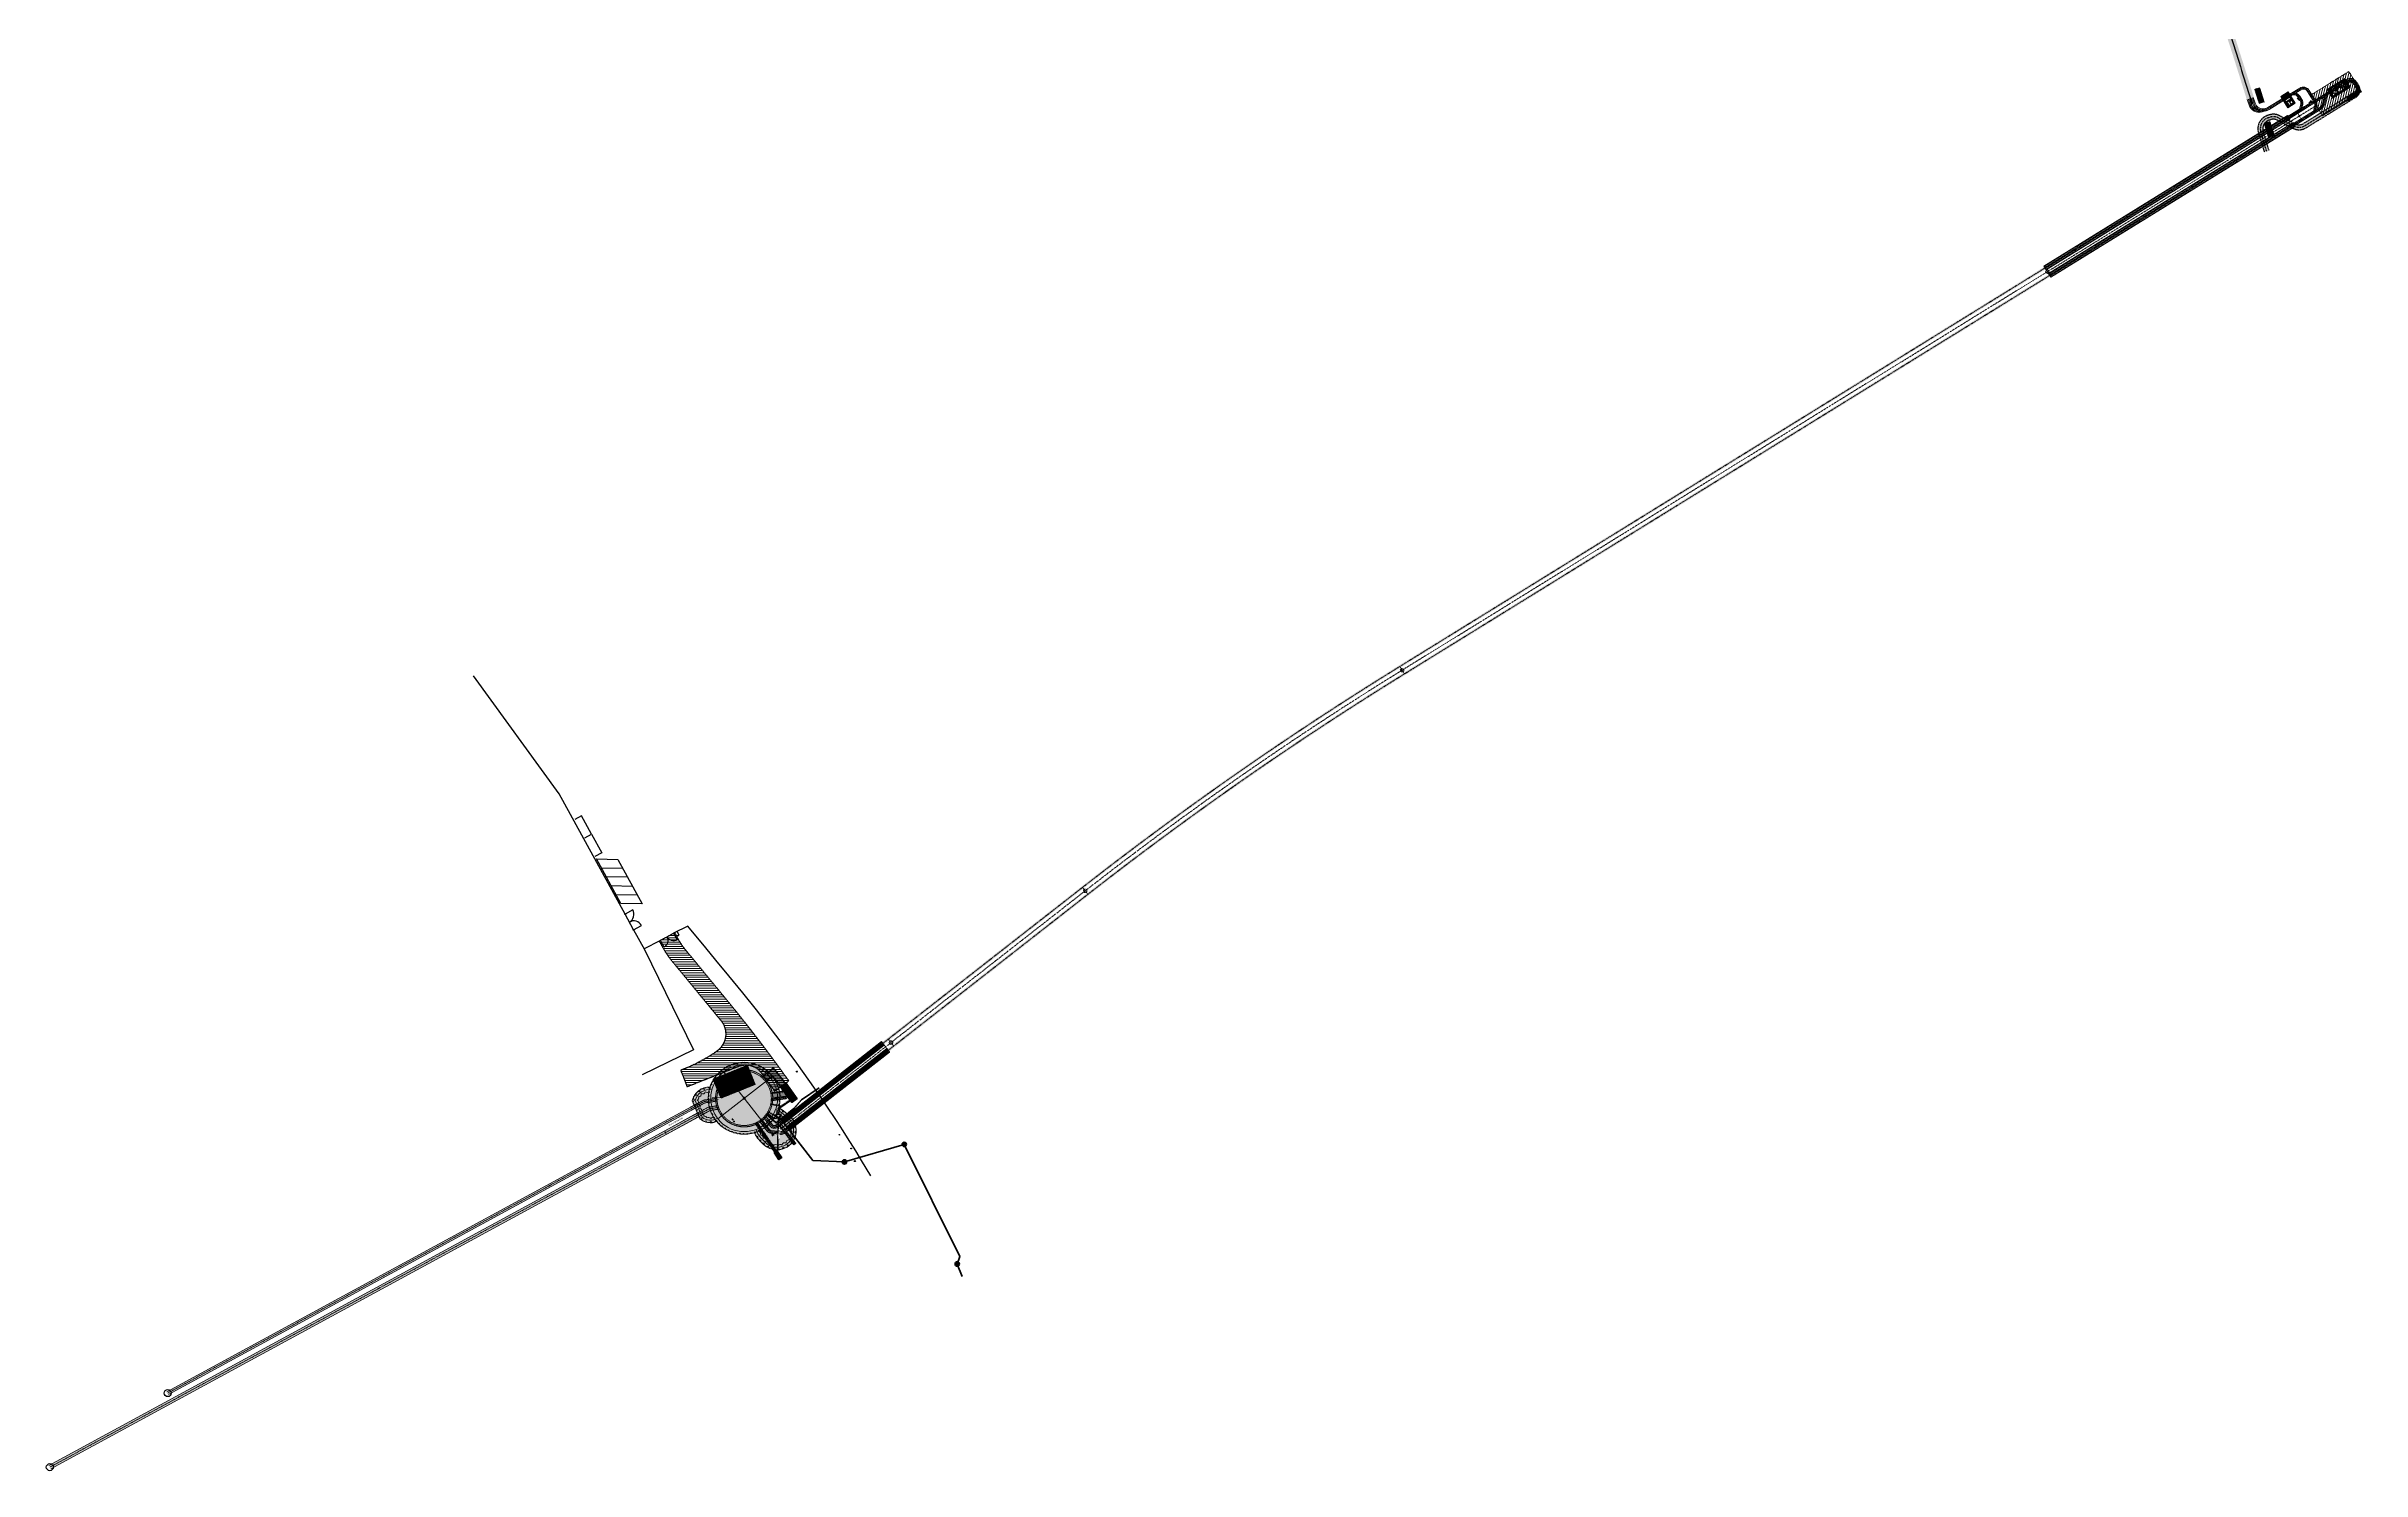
# Model space of a CAD drawing. Header units: metres. Extents: x 2684977 to 2686015, y 1244284 to 1245504.
# Drawn here: x 2684977 to 2685637, y 1244284 to 1244689 of the extents above; entities that cross this region are included whole.
import ezdxf
from ezdxf.enums import TextEntityAlignment as Align

# ---------------------------------------------------------------- set-up
doc = ezdxf.new("R2010")
doc.units = ezdxf.units.M
doc.header["$MEASUREMENT"] = 0
for name, pattern in [('STRICHL_ENG', [0.3, 0.2, -0.1]), ('STRICHPKT_ENG', [0.4, 0.2, -0.1, 0, -0.1]), ('STRICHPKT_MITTEL', [0.8, 0.5, -0.15, 0, -0.15])]:
    doc.linetypes.add(name, pattern=pattern)
for name, color, linetype, lineweight, true_color in [('1-best. Zaun', 9, 'GRENZE1', 30, 0x808080), ('2-Baum Neu', 1, 'Continuous', 30, 0xff0000), ('2-Bemassung', 1, 'Continuous', 13, 0xff0000), ('2-Beton_Ansicht', 1, 'Continuous', 13, 0xff0000), ('2-Beton_Ansicht_Schraffur Solid', 7, 'Continuous', 0, 0xffd1d1), ('2-Beton_geschnitten', 1, 'Continuous', 30, 0xff0000), ('2-Beton_geschnitten_Schraffur Solid', 7, 'Continuous', 0, 0xff8f8f), ('2-Beton_verdeckt', 1, 'STRICHL_ENG', 13, 0xff0000), ('2-Bohrpfahl Ansicht', 1, 'Continuous', 13, 0xff0000), ('2-Bohrpfahl Schraffur BRV', 7, 'Continuous', 0, 0xffcccc), ('2-Holzbeplankung', 7, 'Continuous', 30, 0xb77f6c), ('2-Oberfläche Kies', 1, 'STRICHL_ENG', 30, 0xff0000), ('2-Parkplatz neu', 1, 'Continuous', 30, 0xff0000), ('2-proj Rücklauf Seewasser', 1, 'Continuous', 13, 0xff0000), ('2-Rohr Achsen', 1, 'STRICHPKT_ENG', 13, 0xff0000), ('2-Rohr Ansicht', 1, 'Continuous', 13, 0xff0000), ('2-Rohr Verdeckt', 1, 'STRICHL_ENG', 13, 0xff0000), ('2-Rohr_Linienführung', 1, 'STRICHPKT_MITTEL', 13, 0xff0000), ('2-Rohr_Schraffur Ansicht', 7, 'Continuous', 0, 0xffe0e0), ('2-Spülbohrung_Stahlrohr', 180, 'Continuous', 0, 0x3f00ff), ('2-Stahlbau', 7, 'Continuous', 13, 0x006edb), ('2-Stahlbau Ansicht Schraffur', 7, 'Continuous', 0, 0xa2b4e2), ('2-Text_Beschriftungen', 1, 'Continuous', 13, 0xff0000), ('2-Treppe Verdeckt', 7, 'STRICHL_ENG', 13, 0x006edb), ('3-BRV 3_Text', 1, 'Continuous', 13, 0xff0000), ('3-BRV Durchleitung Linie', 7, 'Continuous', 13, 0xe699ff), ('3-BRV Durchleitung Schraffur', 7, 'Continuous', 13, 0xf2ccff), ('3-BRV Fussweg Linie', 7, 'STRICHL_ENG', 13, 0x7dff52), ('3-BRV Fussweg Schraffur', 7, 'Continuous', 13, 0xafff94), ('3-BRV Gebäude Linie', 7, 'Continuous', 13, 0x2e00b8), ('3-BRV Gebäude Linie gestrichelt', 1, 'STRICHL_ENG', 13, 0xff0000), ('3-BRV Gebäude Schraffur', 7, 'Continuous', 13, 0xffbdbd), ('3-Darstellung Bewilligt unverändert Schraffur', 7, 'Continuous', 30, 0xe0e0e0), ('5-proj. Elektro Kabelrohrblock', 1, 'Continuous', 30, 0xff0000), ('5-proj. Elektro Kabelrohrblock Schraffur', 1, 'Continuous', 13, 0xff0000), ('5-proj. Entlfüftung Kanal', 1, 'STRICHL_ENG', 30, 0xff0000), ('5-proj. Entlfüftung Leitung', 1, 'STRICHL_ENG', 53, 0xff0000), ('5-proj. Entlüftung Schraffur', 1, 'STRICHL_ENG', 13, 0xff0000), ('5-proj. ERZ Abwasser RW Schacht', 7, 'Continuous', 30, 0xff8000), ('5-proj. ERZ Abwasser SW Leitung', 7, 'Continuous', 53, 0xff8000), ('5-proj. Wasser Leitung', 160, 'WL TAZ._25', 53, 0x003fff)]:
    doc.layers.add(name, color=color, linetype=linetype, lineweight=lineweight, true_color=true_color)
for name, color, linetype, lineweight, transparency in [('2-Verteilnetz Block', 7, 'Continuous', 0, 0.5), ('2-Verteilnetz Graben aussen', 251, 'STRICHL_ENG', 30, 0.5), ('2-Verteilnetz Graben Schacht Text', 251, 'Continuous', 13, 0.5), ('2-Verteilnetz Rohr Achse', 251, 'STRICHPKT_MITTEL', 30, 0.5), ('2-Verteilnetz Schacht', 251, 'Continuous', 30, 0.5)]:
    doc.layers.add(name, color=color, linetype=linetype, lineweight=lineweight, transparency=transparency)
doc.layers.add('2-Verteilnetz Graben Schraffur Solid', color=7, linetype='Continuous', lineweight=0, true_color=0xe0e0e0, transparency=0.5)
doc.layers.add('2-Verteilnetz Schacht_Schraffur Solid', color=7, linetype='Continuous', lineweight=0, true_color=0xe0e0e0, transparency=0.5)
doc.layers.add('3-BRV 1_Block', color=7, linetype='Continuous', lineweight=13)
doc.layers.add('3-Darstellung Bewilligt unverändert', color=1, linetype='Continuous', lineweight=30)
doc.layers.add('Z-Konstruktion', color=6, linetype='Continuous', lineweight=13, true_color=0xff00ff, plot=False)
doc.layers.add('Z-Konstruktion mus', color=6, linetype='Continuous', lineweight=13, true_color=0xff00ff, plot=False)
doc.styles.add('Arial_0-2_200', font='arial.ttf')
doc.styles.add('Style-Arial', font='arial.ttf')
doc.linetypes.add('GRENZE1', pattern='A,0.25,-0.1,[133,ltypeshp.shx,S=0.1,R=0,X=-0.1,Y=0],-0.1,1', length=1.45)
doc.linetypes.add('WL TAZ._25', pattern='A,0.8,-0.25,["+",Style-Arial,S=0.25,R=0,X=-0.1,Y=-0.1233],-0.4', length=1.45)
pattern_1 = [(0, (2685184.56476, 1244395.75633), (0.079375, 0.15875), [0, -0.15875])]

# ---------------------------------------------------------------- blocks, each defined once
blk = doc.blocks.new('Baurechtsvertrag Objekte')
at = {"layer": '3-BRV Durchleitung Schraffur'}
h = blk.add_hatch(color=256, dxfattribs=at)
h.paths.add_polyline_path([(2685186.12, 1244391.67, -0.18004), (2685185.99, 1244391.18, -0.428588), (2685186.09, 1244390.1), (2685186.25, 1244389.87), (2685188.22, 1244390.14), (2685188.42, 1244390.3), (2685187.32, 1244391.84)])
h.paths.add_polyline_path([(2685182.94, 1244397.33, -0.206789), (2685183.08, 1244396.89, -0.43303), (2685183.83, 1244396.1, -0.2892), (2685184.45, 1244395.58), (2685186.44, 1244393.03), (2685187.87, 1244394.05), (2685184.4, 1244398.48)])
at = {"layer": '3-BRV Durchleitung Schraffur', "extrusion": (0, 0, -1)}
blk.add_hatch(color=256, dxfattribs=at).paths.add_polyline_path([(-2685188.04, 1244384.99), (-2685190.23, 1244386.77), (-2685190.24, 1244386.78), (-2685192.42, 1244389.29), (-2685196.68, 1244392.16), (-2685196.63, 1244392.23), (-2685192.37, 1244389.36), (-2685192.36, 1244389.35), (-2685190.18, 1244386.84), (-2685188.06, 1244385.12)])
at = {"layer": '3-BRV Durchleitung Schraffur'}
h = blk.add_hatch(color=256, dxfattribs=at)
h.paths.add_polyline_path([(2685190.17, 1244382.82, -0.251748), (2685190.62, 1244382.28), (2685198.97, 1244388.8, 0.000414), (2685198.58, 1244389.39)])
h.paths.add_polyline_path([(2685197.56, 1244390.87, 0.000414), (2685197.16, 1244391.46), (2685188.77, 1244384.91, -0.259057), (2685189.08, 1244384.25)])
at = {"layer": '3-BRV Durchleitung Schraffur', "extrusion": (0, 0, -1)}
h = blk.add_hatch(color=256, dxfattribs=at)
h.paths.add_polyline_path([(-2685162.02, 1244387.88, -0.078756), (-2685162.25, 1244387.83, -0.33108), (-2685162.17, 1244386.94), (-2685152.86, 1244381.88), (-2685152.53, 1244382.72)])
h.paths.add_polyline_path([(-2685163.17, 1244384.52), (-2685153.84, 1244379.45), (-2685153.43, 1244380.48), (-2685162.79, 1244385.57, -0.18914), (-2685163.29, 1244385.34, -0.299779)])
h = blk.add_hatch(color=256, dxfattribs=at)
h.paths.add_polyline_path([(-2685186.22, 1244386.73, -0.038183), (-2685186.11, 1244386.72), (-2685186.17, 1244387.03, 0.198913), (-2685186.22, 1244387.1), (-2685189.24, 1244389.14), (-2685189.3, 1244389.05), (-2685186.28, 1244387.01)])
h.paths.add_polyline_path([(-2685186.6, 1244387.48, 0.198913), (-2685186.52, 1244387.47), (-2685186.05, 1244387.56, -0.038562), (-2685186.03, 1244387.67), (-2685186.54, 1244387.57), (-2685189.12, 1244389.31), (-2685189.18, 1244389.22)])
h.paths.add_polyline_path([(-2685188.06, 1244389.69, 0.131652), (-2685188, 1244389.66), (-2685186.3, 1244389.42, -0.031154), (-2685186.31, 1244389.52), (-2685187.98, 1244389.75, -0.127732), (-2685188.01, 1244389.76), (-2685188.51, 1244390.16), (-2685188.57, 1244390.08)])
at = {"layer": '3-BRV Durchleitung Schraffur'}
for points in [[(2685204.02, 1244371.66), (2685195.65, 1244372.05), (2685190.42, 1244378.82, -0.030567), (2685190.33, 1244378.78), (2685195.58, 1244371.99, 0.246642), (2685195.66, 1244371.96), (2685204.02, 1244371.57, 1.082687), (2685205.24, 1244371.74), (2685209.21, 1244372.91), (2685209.16, 1244372.99), (2685205.22, 1244371.82, 0.797267)], [(2685184.01, 1244375.42), (2685184.7, 1244374.39), (2685184.58, 1244374.31), (2685185.97, 1244372.23), (2685186.8, 1244372.79), (2685185.6, 1244374.57), (2685185.63, 1244375.35, -0.054775), (2685185.51, 1244375.24), (2685185.5, 1244374.73), (2685185.41, 1244374.86), (2685185.28, 1244374.78), (2685185.2, 1244375.08, -0.4119), (2685184.31, 1244375.64, -0.124201)], [(2685189.67, 1244377.08), (2685190.17, 1244376.45), (2685190.8, 1244376.95), (2685190.3, 1244377.58), (2685190.27, 1244377.55), (2685190.12, 1244377.74, -0.262254), (2685189.47, 1244377.48), (2685189.74, 1244377.13)]]:
    blk.add_hatch(color=256, dxfattribs=at).paths.add_polyline_path(points)
at = {"layer": '3-BRV Fussweg Schraffur'}
h = blk.add_hatch(dxfattribs=at)
h.set_pattern_fill('ANSI31', color=256, pattern_type=2)
h.set_pattern_definition([(0, (2685163.8966, 1244387.349), (1e-16, 0.625), [])])
h.paths.add_polyline_path([(2685155.48, 1244428.87), (2685169.11, 1244412.3, -0.000352), (2685169.48, 1244411.85, -0.432737), (2685168.29, 1244403.18, -0.060241), (2685158.79, 1244398.03), (2685158.01, 1244397.72), (2685159.8, 1244393.06), (2685174.49, 1244398.86, -0.340303), (2685180.94, 1244397.01, -0.00032), (2685181.25, 1244396.58, -0.003518), (2685184.72, 1244391.8), (2685188.78, 1244394.7, 0.003518), (2685185.28, 1244399.54, 0.011857), (2685172.99, 1244415.45), (2685159.34, 1244432.04, -0.048005), (2685157.21, 1244435.22), (2685156.3, 1244436.89), (2685151.89, 1244434.53), (2685152.81, 1244432.84, 0.048005)])
at = {"layer": '3-BRV Gebäude Schraffur'}
blk.add_hatch(color=256, dxfattribs=at).paths.add_polyline_path([(2685183.83, 1244396.1, 0.428588), (2685183.1, 1244396.9, 0.428588), (2685182.28, 1244397.62, 0.428588), (2685181.4, 1244398.24, 0.428588), (2685180.45, 1244398.77, 0.428588), (2685179.45, 1244399.19, 0.428588), (2685178.41, 1244399.5, 0.428588), (2685177.34, 1244399.7, 0.428588), (2685176.25, 1244399.78, 0.428588), (2685175.17, 1244399.74, 0.428588), (2685174.09, 1244399.59, 0.428588), (2685173.04, 1244399.32, 0.428588), (2685172.02, 1244398.93, 0.428588), (2685171.06, 1244398.44, 0.428588), (2685170.14, 1244397.85, 0.428588), (2685169.3, 1244397.16, 0.428588), (2685168.54, 1244396.39, 0.428588), (2685167.87, 1244395.54, 0.428588), (2685167.29, 1244394.62, 0.428588), (2685166.81, 1244393.64, 0.428588), (2685166.45, 1244392.62, 0.112742), (2685166.2, 1244392.39, 0.795574), (2685164.75, 1244392.26, 0.7355), (2685163.48, 1244391.6, 0.708105), (2685162.45, 1244390.62, 0.780368), (2685161.96, 1244389.25, 0.768926), (2685162.25, 1244387.83, 0.626789), (2685162.77, 1244386.59, 0.626789), (2685163.29, 1244385.34, 0.729189), (2685164.01, 1244384.11, 0.727616), (2685165.21, 1244383.33, 0.635658), (2685166.56, 1244383.14, 0.730636), (2685167.92, 1244383.56, 0.135265), (2685168.29, 1244383.4, 0.428588), (2685169.02, 1244382.6, 0.428588), (2685169.84, 1244381.88, 0.428588), (2685170.72, 1244381.26, 0.428588), (2685171.67, 1244380.73, 0.428588), (2685172.68, 1244380.31, 0.428588), (2685173.72, 1244380, 0.428588), (2685174.78, 1244379.8, 0.428588), (2685175.87, 1244379.72, 0.428588), (2685176.95, 1244379.76, 0.428588), (2685178.03, 1244379.91, 0.428588), (2685179.08, 1244380.18, 0.109069), (2685179.39, 1244380.11, 0.645026), (2685180.01, 1244378.89, 0.592903), (2685180.84, 1244377.87, 0.603436), (2685181.83, 1244376.98, 0.714778), (2685182.97, 1244376.14, 0.725279), (2685184.31, 1244375.64, 0.725279), (2685185.73, 1244375.52, 0.725279), (2685187.12, 1244375.82, 0.725279), (2685188.38, 1244376.49, 0.725279), (2685189.4, 1244377.48, 0.725279), (2685190.1, 1244378.72, 0.725279), (2685190.42, 1244380.11, 0.725279), (2685190.35, 1244381.54, 0.725279), (2685189.87, 1244382.88, 0.724104), (2685189.04, 1244384.04, 0.659441), (2685188.04, 1244384.99, 0.651607), (2685186.97, 1244385.84, 0.69857), (2685185.75, 1244386.56, 0.111693), (2685185.67, 1244386.88, 0.428588), (2685185.93, 1244387.94, 0.428588), (2685186.07, 1244389.01, 0.428588), (2685186.09, 1244390.1, 0.428588), (2685185.99, 1244391.18, 0.428588), (2685185.78, 1244392.25, 0.428588), (2685185.45, 1244393.28, 0.428588), (2685185.01, 1244394.28, 0.428588), (2685184.47, 1244395.22, 0.428588)])
at = {"layer": '3-BRV Gebäude Schraffur', "extrusion": (0, 0, -1)}
blk.add_hatch(color=256, dxfattribs=at).paths.add_polyline_path([(-2685189.69, 1244388.51), (-2685191.18, 1244389.57), (-2685187.95, 1244394.11), (-2685186.46, 1244393.05)])
at = {"layer": '3-BRV Durchleitung Linie', "flags": 128}
blk.add_lwpolyline([(2685196.63, 1244392.23), (2685196.68, 1244392.16), (2685192.42, 1244389.29), (2685190.24, 1244386.78), (2685190.23, 1244386.77), (2685188.04, 1244384.99), (2685188.06, 1244385.12), (2685190.18, 1244386.84), (2685192.36, 1244389.35), (2685192.37, 1244389.36), (2685196.63, 1244392.23)], close=True, dxfattribs=at)
blk.add_lwpolyline([(2685163.17, 1244384.52), (2685153.84, 1244379.45), (2685153.43, 1244380.48), (2685162.79, 1244385.57, 0.18914), (2685163.29, 1244385.34, 0.299779), (2685163.17, 1244384.52)], format="xyb", dxfattribs=at)
at = {"layer": '3-BRV Fussweg Linie', "flags": 128}
blk.add_lwpolyline([(2685169.64, 1244411.64, -0.420095), (2685168.29, 1244403.18, -0.060241), (2685158.79, 1244398.03), (2685158.01, 1244397.72), (2685159.8, 1244393.06), (2685174.49, 1244398.86, -0.340303), (2685180.94, 1244397.01, -0.00032), (2685181.25, 1244396.58, -0.003181), (2685184.39, 1244392.26), (2685184.72, 1244391.8), (2685188.78, 1244394.7, 0.003518), (2685185.28, 1244399.54, 0.011857), (2685172.99, 1244415.45), (2685159.34, 1244432.04, -0.048005), (2685157.21, 1244435.22), (2685156.3, 1244436.89), (2685151.89, 1244434.53), (2685152.81, 1244432.84, 0.048005), (2685155.48, 1244428.87), (2685169.11, 1244412.3)], format="xyb", dxfattribs=at)
at = {"layer": '3-BRV Gebäude Linie'}
blk.add_3dface([(2685189.69, 1244388.51), (2685186.46, 1244393.05), (2685187.95, 1244394.11), (2685191.18, 1244389.57)], dxfattribs=at)
at = {"layer": '3-BRV Gebäude Linie gestrichelt', "ltscale": 0.4}
blk.add_circle((2685176.06, 1244389.75), 8.15, dxfattribs=at)
for points in [[(2685167.32, 1244395.21), (2685176.94, 1244399.08), (2685179.1, 1244393.7), (2685169.48, 1244389.83)], [(2685176.47, 1244398.1), (2685172.55, 1244396.59), (2685172.98, 1244395.47), (2685176.9, 1244396.98)], [(2685171.38, 1244394.83), (2685172.92, 1244392.86), (2685170.56, 1244391.01), (2685169.02, 1244392.98)]]:
    blk.add_3dface(points, dxfattribs=at)
blk = doc.blocks.new('Punkt Oberfläche Einstichstelle')
at = {"color": 0}
for p, q in [((-0.28, -0.28), (0.28, 0.28)), ((0.28, -0.28), (-0.28, 0.28))]:
    blk.add_line(p, q, dxfattribs=at)
blk.add_circle((0, 0), 0.2, dxfattribs=at)
blk = doc.blocks.new('Startschacht_gr')
at = {"layer": '2-Beton_Ansicht_Schraffur Solid', "extrusion": (0, 0, -1)}
h = blk.add_hatch(color=256, dxfattribs=at)
h.paths.add_polyline_path([(3.85, 7.18, -0.00039), (3.86, 7.18), (3.86, 7.18)], flags=0)
h.paths.add_polyline_path([(3.86, 7.18), (3.86, 4.08), (0.26, 4.08), (0.26, 7.18), (3.85, 7.18, 0.258631), (-4.05, 7.07), (-1.24, 7.93), (-0.72, 6.21), (-5.31, 4.8), (-5.64, 5.89, 3.075891)], flags=0)
at = {"layer": '2-Beton_geschnitten_Schraffur Solid', "extrusion": (0, 0, -1)}
h = blk.add_hatch(color=256, dxfattribs=at)
h.paths.add_polyline_path([(0.26, 4.08), (0.26, 7.18), (3.86, 7.18), (3.86, 4.08)])
h.paths.add_polyline_path([(0.56, 4.38), (0.56, 6.88), (3.56, 6.88), (3.56, 4.38)], flags=16)
h = blk.add_hatch(color=256, dxfattribs=at)
h.paths.add_polyline_path([(-5.31, 4.8), (-5.83, 6.53), (-1.24, 7.93), (-0.72, 6.21)])
h.paths.add_polyline_path([(-5.11, 5.18), (-5.46, 6.33), (-1.44, 7.56), (-1.09, 6.41)], flags=16)
h = blk.add_hatch(color=256, dxfattribs=at)
h.paths.add_polyline_path([(-11.8, -9.45), (-12.05, -3.89), (-10.22, -3.8), (-9.97, -9.37)])
h.paths.add_polyline_path([(-11.61, -9.24), (-11.84, -4.08), (-10.42, -4.01), (-10.18, -9.18)], flags=16)
at = {"layer": '2-Bohrpfahl Schraffur BRV'}
h = blk.add_hatch(color=256, dxfattribs=at)
h.paths.add_polyline_path([(-7.37, 8.94, 0.7355), (-8.78, 9.2, 0.708105), (-10.19, 9.07, 0.780368), (-11.42, 8.29, 0.768926), (-12.06, 6.99, 0.626789), (-12.42, 5.69, 0.626789), (-12.78, 4.39, 0.729189), (-12.96, 2.97, 0.727616), (-12.5, 1.62, 0.635658), (-11.56, 0.64, 0.730636), (-10.22, 0.13, 0.135265), (-10.03, -0.22, 0.428588), (-9.95, -1.3, 0.428588), (-9.75, -2.37, 0.428588), (-9.44, -3.41, 0.428588), (-9.01, -4.41, 0.428588), (-8.48, -5.36, 0.428588), (-7.85, -6.24, 0.428588), (-7.13, -7.06, 0.428588), (-6.33, -7.78, 0.428588), (-5.45, -8.42, 0.428588), (-4.51, -8.96, 0.428588), (-3.51, -9.4, 0.109069), (-3.31, -9.65, 0.645026), (-3.58, -10.99, 0.592903), (-3.55, -12.31, 0.603436), (-3.31, -13.61, 0.714778), (-2.93, -14.98, 0.725279), (-2.19, -16.2, 0.725279), (-1.14, -17.16, 0.725279), (0.14, -17.79, 0.725279), (1.54, -18.04, 0.725279), (2.96, -17.88, 0.725279), (4.28, -17.33, 0.725279), (5.39, -16.44, 0.725279), (6.2, -15.27, 0.725279), (6.65, -13.91, 0.724104), (6.71, -12.49, 0.659441), (6.5, -11.13, 0.651607), (6.19, -9.79, 0.69857), (5.67, -8.48, 0.111693), (5.81, -8.18, 0.428588), (6.66, -7.5, 0.428588), (7.43, -6.74, 0.428588), (8.12, -5.9, 0.428588), (8.71, -4.98, 0.428588), (9.19, -4.01, 0.428588), (9.57, -3, 0.428588), (9.84, -1.94, 0.428588), (9.99, -0.87, 0.428588), (10.03, 0.22, 0.428588), (9.95, 1.3, 0.428588), (9.75, 2.37, 0.428588), (9.44, 3.41, 0.428588), (9.01, 4.41, 0.428588), (8.48, 5.36, 0.428588), (7.85, 6.24, 0.428588), (7.13, 7.06, 0.428588), (6.33, 7.78, 0.428588), (5.45, 8.42, 0.428588), (4.51, 8.96, 0.428588), (3.51, 9.4, 0.428588), (2.47, 9.72, 0.428588), (1.41, 9.93, 0.428588), (0.33, 10.03, 0.428588), (-0.76, 10, 0.428588), (-1.84, 9.86, 0.428588), (-2.89, 9.61, 0.428588), (-3.91, 9.24, 0.428588), (-4.89, 8.76, 0.428588), (-5.81, 8.18, 0.112742), (-6.14, 8.15, 0.795574)])
h.paths.add_polyline_path([(-8.8, 8.54, 0.517084), (-7.59, 8.31, 0.471247), (-6.62, 7.69, 0.064056), (-6.66, 7.5, 0.428588), (-7.43, 6.74, 0.428588), (-8.12, 5.9, 0.428588), (-8.71, 4.98, 0.428588), (-9.19, 4.01, 0.428588), (-9.57, 3, 0.428588), (-9.84, 1.94, 0.428588), (-9.99, 0.87, 0.041502), (-10.08, 0.78, 0.440267), (-11.05, 1.31, 0.437466), (-11.81, 2.1, 0.39284), (-12.19, 3.05, 0.475519), (-12.15, 4.21, 0.626789), (-11.79, 5.52, 0.626789), (-11.43, 6.82, 0.454779), (-10.85, 7.79, 0.401995), (-9.98, 8.34, 0.497922)], flags=16)
h.paths.add_polyline_path([(-6.62, 6.01, 0.365868), (-5.93, 6.69, 0.365868), (-5.18, 7.29, 0.365868), (-4.36, 7.81, 0.365868), (-3.49, 8.23, 0.365868), (-2.58, 8.56, 0.365868), (-1.64, 8.79, 0.365868), (-0.68, 8.91, 0.365868), (0.29, 8.94, 0.365868), (1.25, 8.85, 0.365868), (2.2, 8.66, 0.365868), (3.13, 8.37, 0.365868), (4.02, 7.99, 0.365868), (4.86, 7.51, 0.365868), (5.64, 6.94, 0.365868), (6.36, 6.29, 0.365868), (7, 5.56, 0.365868), (7.56, 4.77, 0.365868), (8.03, 3.93, 0.365868), (8.41, 3.04, 0.365868), (8.69, 2.11, 0.365868), (8.86, 1.16, 0.365868), (8.94, 0.19, 0.365868), (8.91, -0.77, 0.365868), (8.77, -1.73, 0.365868), (8.53, -2.67, 0.365868), (8.19, -3.58, 0.365868), (7.76, -4.44, 0.365868), (7.23, -5.25, 0.365868), (6.62, -6.01, 0.365868), (5.93, -6.69, 0.365868), (5.18, -7.29, 0.365868), (4.36, -7.81, 0.365868), (3.49, -8.23, 0.365868), (2.58, -8.56, 0.365868), (1.64, -8.79, 0.365868), (0.68, -8.91, 0.365868), (-0.29, -8.94, 0.365868), (-1.25, -8.85, 0.365868), (-2.2, -8.66, 0.365868), (-3.13, -8.37, 0.365868), (-4.02, -7.99, 0.365868), (-4.86, -7.51, 0.365868), (-5.64, -6.94, 0.365868), (-6.36, -6.29, 0.365868), (-7, -5.56, 0.365868), (-7.56, -4.77, 0.365868), (-8.03, -3.93, 0.365868), (-8.41, -3.04, 0.365868), (-8.69, -2.11, 0.365868), (-8.86, -1.16, 0.365868), (-8.94, -0.19, 0.365868), (-8.91, 0.77, 0.365868), (-8.77, 1.73, 0.365868), (-8.53, 2.67, 0.365868), (-8.19, 3.58, 0.365868), (-7.76, 4.44, 0.365868), (-7.23, 5.25, 0.365868)], flags=16)
h.paths.add_polyline_path([(-2.47, -9.72, 0.428588), (-1.41, -9.93, 0.428588), (-0.33, -10.03, 0.428588), (0.76, -10, 0.428588), (1.84, -9.86, 0.428588), (2.89, -9.61, 0.428588), (3.91, -9.24, 0.428588), (4.89, -8.76, 0.067377), (5.09, -8.78, 0.556069), (5.55, -9.97, 0.600296), (5.86, -11.26, 0.591029), (6.05, -12.56, 0.529045), (6, -13.8, 0.527475), (5.61, -14.97, 0.527475), (4.9, -15.99, 0.527475), (3.94, -16.76, 0.527475), (2.79, -17.24, 0.527475), (1.56, -17.37, 0.527475), (0.34, -17.16, 0.527475), (-0.77, -16.61, 0.527475), (-1.68, -15.78, 0.527475), (-2.32, -14.72, 0.539228), (-2.66, -13.51, 0.564687), (-2.74, -12.23, 0.498918), (-2.77, -11.03, 0.528245), (-2.67, -9.8, 0.070194)], flags=16)
at = {"layer": '2-Stahlbau Ansicht Schraffur'}
for points in [[(-3.62, 4.32), (-3.62, 6.94), (-0.5, 6.94), (-0.5, 4.32)], [(5.15, 5.1), (1.02, 6.37), (1.4, 7.63), (5.53, 6.37)]]:
    blk.add_hatch(color=256, dxfattribs=at).paths.add_polyline_path(points)
at = {"layer": '2-Stahlbau Ansicht Schraffur', "extrusion": (0, 0, -1)}
h = blk.add_hatch(color=256, dxfattribs=at)
h.paths.add_polyline_path([(-11.61, -9.24), (-11.84, -4.08), (-10.42, -4.01), (-10.18, -9.18)])
h.paths.add_polyline_path([(-11.66, -7.22), (-11.8, -4.12), (-10.45, -4.05), (-10.31, -7.16)], flags=16)
blk.add_hatch(color=256, dxfattribs=at).paths.add_polyline_path([(2.11, -19.72), (1.97, -17.72), (2.66, -17.67), (2.81, -19.67)])
at = {"layer": '5-proj. Elektro Kabelrohrblock Schraffur'}
h = blk.add_hatch(dxfattribs=at)
h.set_pattern_fill('DOTS', color=256, pattern_type=2)
h.set_pattern_definition([(0, (2685182.3293, 1244378.50542), (0.079375, 0.15875), [0, -0.15875])])
h.paths.add_polyline_path([(-2.65, -17.42), (-1.95, -17.47), (-1.28, -8.05, -0.021739), (-1.97, -7.9)])
at = {"layer": '5-proj. Entlüftung Schraffur'}
h = blk.add_hatch(dxfattribs=at)
h.set_pattern_fill('DOTS', color=256, pattern_type=2)
h.set_pattern_definition(pattern_1)
h.paths.add_polyline_path([(7.96, 1.74, -0.055688), (8.15, -0.06), (10.2, -0.06), (10.2, -3.8), (11.95, -3.88), (11.95, 1.74)])
h = blk.add_hatch(dxfattribs=at)
h.set_pattern_fill('DOTS', color=256, pattern_type=2)
h.set_pattern_definition(pattern_1)
h.paths.add_polyline_path([(7.29, -3.64, -0.055453), (6.32, -5.15), (9.82, -7.18), (10.07, -7.18), (10.16, -5.29)])
at = {"layer": '2-Beton_Ansicht', "flags": 128}
blk.add_lwpolyline([(3.4, 5.7), (3.4, 6.92, 0.008053), (3.18, 7.03), (1.44, 7.56)], format="xyb", dxfattribs=at)
at = {"layer": '2-Beton_Ansicht'}
blk.add_circle((0, 0), 8.15, dxfattribs=at)
at = {"layer": '2-Beton_geschnitten'}
for points in [[(-0.26, 4.08), (-3.86, 4.08), (-3.86, 7.18), (-0.26, 7.18)], [(-0.56, 4.38), (-3.56, 4.38), (-3.56, 6.88), (-0.56, 6.88)], [(0.72, 6.21), (1.24, 7.93), (5.83, 6.53), (5.31, 4.8)], [(5.11, 5.18), (1.09, 6.41), (1.44, 7.56), (5.46, 6.33)]]:
    blk.add_3dface(points, dxfattribs=at)
at = {"layer": '2-Beton_verdeckt'}
blk.add_lwpolyline([(-0.56, 3.98), (-3.96, 3.98), (-3.96, 6.66)], dxfattribs=at)
at = {"layer": '2-Beton_verdeckt', "flags": 128}
for points in [[(1.64, 3.37), (-0.56, 3.37), (-0.56, 8.13, -0.140763), (3.84, 7.19), (3.84, 5.57, -0.414214), (1.64, 3.37)], [(-0.16, 3.77), (1.64, 3.77, 0.414214), (3.44, 5.57), (3.44, 6.94, 0.120722), (-0.16, 7.75), (-0.16, 3.77)]]:
    blk.add_lwpolyline(points, format="xyb", dxfattribs=at)
for points in [[(-0.06, 3.77), (-0.06, 3.37)], [(1.04, 3.37), (1.04, 3.77)]]:
    blk.add_lwpolyline(points, dxfattribs=at)
at = {"layer": '2-Beton_verdeckt'}
blk.add_arc((0, 0), 7.75, 94.14369, 60.29834, dxfattribs=at)
blk.add_3dface([(2.93, -18.36), (3.73, -18.36), (3.73, -19.16), (2.93, -19.16)], dxfattribs=at)
at = {"layer": '2-Bohrpfahl Ansicht', "flags": 128}
for points in [[(-6.14, 8.15, 0.795574), (-7.37, 8.94, 0.7355), (-8.78, 9.2, 0.708105), (-10.19, 9.07, 0.780368), (-11.42, 8.29, 0.768926), (-12.06, 6.99, 0.626789), (-12.42, 5.69, 0.626789), (-12.78, 4.39, 0.729189), (-12.96, 2.97, 0.727616), (-12.5, 1.62, 0.635658), (-11.56, 0.64, 0.730636), (-10.22, 0.13)], [(-10.08, 0.78, 0.440267), (-11.05, 1.31, 0.437466), (-11.81, 2.1, 0.39284), (-12.19, 3.05, 0.475519), (-12.15, 4.21, 0.626789), (-11.79, 5.52, 0.626789), (-11.43, 6.82, 0.454779), (-10.85, 7.79, 0.401995), (-9.98, 8.34, 0.497922), (-8.8, 8.54, 0.517084), (-7.59, 8.31, 0.471247), (-6.62, 7.69)], [(-6.62, 7.69, 0.064056), (-6.66, 7.5, 0.428588), (-7.43, 6.74, 0.428588), (-8.12, 5.9, 0.428588), (-8.71, 4.98, 0.428588), (-9.19, 4.01, 0.428588), (-9.57, 3, 0.428588), (-9.84, 1.94, 0.428588), (-9.99, 0.87, 0.041502), (-10.08, 0.78)], [(5.67, -8.48, 0.111693), (5.81, -8.18, 0.428588), (6.66, -7.5, 0.428588), (7.43, -6.74, 0.428588), (8.12, -5.9, 0.428588), (8.71, -4.98, 0.428588), (9.19, -4.01, 0.428588), (9.57, -3, 0.428588), (9.84, -1.94, 0.428588), (9.99, -0.87, 0.428588), (10.03, 0.22, 0.428588), (9.95, 1.3, 0.428588), (9.75, 2.37, 0.428588), (9.44, 3.41, 0.428588), (9.01, 4.41, 0.428588), (8.48, 5.36, 0.428588), (7.85, 6.24, 0.428588), (7.13, 7.06, 0.428588), (6.33, 7.78, 0.428588), (5.45, 8.42, 0.428588), (4.51, 8.96, 0.428588), (3.51, 9.4, 0.428588), (2.47, 9.72, 0.428588), (1.41, 9.93, 0.428588), (0.33, 10.03, 0.428588), (-0.76, 10, 0.428588), (-1.84, 9.86, 0.428588), (-2.89, 9.61, 0.428588), (-3.91, 9.24, 0.428588), (-4.89, 8.76, 0.428588), (-5.81, 8.18, 0.112742), (-6.14, 8.15)], [(-10.22, 0.13, 0.135265), (-10.03, -0.22, 0.428588), (-9.95, -1.3, 0.428588), (-9.75, -2.37, 0.428588), (-9.44, -3.41, 0.428588), (-9.01, -4.41, 0.428588), (-8.48, -5.36, 0.428588), (-7.85, -6.24, 0.428588), (-7.13, -7.06, 0.428588), (-6.33, -7.78, 0.428588), (-5.45, -8.42, 0.428588), (-4.51, -8.96, 0.428588), (-3.51, -9.4, 0.109069), (-3.31, -9.65)], [(-3.31, -9.65, 0.645026), (-3.58, -10.99, 0.592903), (-3.55, -12.31, 0.603436), (-3.31, -13.61, 0.714778), (-2.93, -14.98, 0.725279), (-2.19, -16.2, 0.725279), (-1.14, -17.16, 0.725279), (0.14, -17.79, 0.725279), (1.54, -18.04, 0.725279), (2.96, -17.88, 0.725279), (4.28, -17.33, 0.725279), (5.39, -16.44, 0.725279), (6.2, -15.27, 0.725279), (6.65, -13.91, 0.724104), (6.71, -12.49, 0.659441), (6.5, -11.13, 0.651607), (6.19, -9.79, 0.69857), (5.67, -8.48)], [(5.09, -8.78, 0.556069), (5.55, -9.97, 0.600296), (5.86, -11.26, 0.591029), (6.05, -12.56, 0.529045), (6, -13.8, 0.527475), (5.61, -14.97, 0.527475), (4.9, -15.99, 0.527475), (3.94, -16.76, 0.527475), (2.79, -17.24, 0.527475), (1.56, -17.37, 0.527475), (0.34, -17.16, 0.527475), (-0.77, -16.61, 0.527475), (-1.68, -15.78, 0.527475), (-2.32, -14.72, 0.539228), (-2.66, -13.51, 0.564687), (-2.74, -12.23, 0.498918), (-2.77, -11.03, 0.528245), (-2.67, -9.8)], [(-2.67, -9.8, 0.070194), (-2.47, -9.72, 0.428588), (-1.41, -9.93, 0.428588), (-0.33, -10.03, 0.428588), (0.76, -10, 0.428588), (1.84, -9.86, 0.428588), (2.89, -9.61, 0.428588), (3.91, -9.24, 0.428588), (4.89, -8.76, 0.067377), (5.09, -8.78)]]:
    blk.add_lwpolyline(points, format="xyb", dxfattribs=at)
at = {"layer": '2-Holzbeplankung', "linetype": 'STRICHPKT_ENG', "ltscale": 0.5}
blk.add_3dface([(-3.53, 9.69), (6.44, 6.81), (4.83, 1.24), (-5.14, 4.12)], dxfattribs=at)
at = {"layer": '2-Rohr Achsen', "flags": 128}
blk.add_lwpolyline([(-6.35, 4.45), (-9.3, 6.15, 0.089784), (-9.7, 6.3), (-13.76, 6.97)], format="xyb", dxfattribs=at)
at = {"layer": '2-Rohr Achsen'}
for points in [[(-7.36, 2.44), (-9.4, 3.61, 0.089784), (-9.91, 3.8), (-14.17, 4.51)], [(-0.19, -7.75), (-0.19, -11.46, 0.198912), (0.12, -12.21), (2.09, -14.19, 0.198912), (2.85, -14.5), (7.77, -14.5)], [(1.34, -7.63), (1.34, -10.93, 0.414102), (2.41, -12), (7.77, -12)]]:
    blk.add_lwpolyline(points, format="xyb", dxfattribs=at)
for points in [[(3.13, -18.36), (3.13, -12)], [(3.57, -18.36), (3.57, -14.5)]]:
    blk.add_lwpolyline(points, dxfattribs=at)
at = {"layer": '2-Rohr Ansicht', "flags": 128}
for points in [[(-6.08, 4.81), (-9.07, 6.54, 0.089784), (-9.63, 6.74), (-13.68, 7.42)], [(-7.52, 1.89), (-9.67, 3.14, 0.089784), (-10, 3.25), (-14.26, 3.97)], [(-7.16, 2.96), (-9.12, 4.09, 0.089784), (-9.82, 4.34), (-14.08, 5.05)], [(-6.59, 4.07), (-9.52, 5.76, 0.089784), (-9.78, 5.85), (-13.83, 6.53)], [(-0.59, -7.73), (-0.59, -11.46, 0.198912), (-0.16, -12.5), (1.81, -14.47, 0.198442), (2.85, -14.9), (7.77, -14.9)], [(0.21, -7.75), (0.21, -11.46, 0.198912), (0.4, -11.93), (2.38, -13.9, 0.198912), (2.85, -14.1), (7.77, -14.1)], [(0.94, -7.69), (0.94, -10.93, 0.414102), (2.41, -12.4), (7.77, -12.4)], [(1.74, -7.55), (1.74, -10.93, 0.414102), (2.41, -11.6), (7.77, -11.6)]]:
    blk.add_lwpolyline(points, format="xyb", dxfattribs=at)
at = {"layer": '2-Rohr Verdeckt'}
for points in [[(-6.11, 4.77), (-9.1, 6.5, 0.089784), (-9.64, 6.69), (-13.69, 7.37)], [(-7.5, 1.94), (-9.65, 3.18, 0.089784), (-9.99, 3.3), (-14.25, 4.01)], [(-7.18, 2.91), (-9.15, 4.05, 0.089784), (-9.82, 4.29), (-14.09, 5)], [(-6.57, 4.11), (-9.5, 5.8, 0.089784), (-9.77, 5.9), (-13.82, 6.58)], [(-0.54, -7.73), (-0.54, -11.46, 0.198912), (-0.13, -12.46), (1.84, -14.43, 0.198425), (2.85, -14.85), (7.77, -14.85)], [(0.16, -7.75), (0.16, -11.46, 0.198912), (0.37, -11.97), (2.34, -13.94, 0.198912), (2.85, -14.15), (7.77, -14.15)], [(0.99, -7.69), (0.99, -10.93, 0.414102), (2.41, -12.35), (7.77, -12.35)], [(1.69, -7.56), (1.69, -10.93, 0.414102), (2.41, -11.65), (7.77, -11.65)]]:
    blk.add_lwpolyline(points, format="xyb", dxfattribs=at)
for points in [[(3.01, -18.36), (3.01, -12.4)], [(3.06, -18.36), (3.06, -12.35)], [(3.2, -18.36), (3.2, -12.35)], [(3.25, -18.36), (3.25, -12.4)], [(3.45, -18.36), (3.45, -14.9)], [(3.5, -18.36), (3.5, -14.85)], [(3.64, -18.36), (3.64, -14.85)], [(3.69, -18.36), (3.69, -14.9)]]:
    blk.add_lwpolyline(points, dxfattribs=at)
for centre in [(-6.31, -2.73), (-6.31, -3.43)]:
    blk.add_circle(centre, 0.162, dxfattribs=at)
at = {"layer": '2-Stahlbau'}
for p, q in [((-1.97, -17.72), (-2.81, -19.67)), ((-2.66, -17.67), (-2.11, -19.72))]:
    blk.add_line(p, q, dxfattribs=at)
at = {"layer": '2-Stahlbau', "flags": 128}
for points in [[(-3.62, 4.32), (-2.09, 6.94), (-0.5, 4.32)], [(-3.62, 6.94), (-3.62, 4.32), (-0.56, 4.32), (-0.56, 6.94)], [(-3.62, 6.94), (-0.5, 6.94), (-0.5, 4.32), (-3.62, 4.32)], [(1.02, 6.37), (3.47, 7), (5.15, 5.1)]]:
    blk.add_lwpolyline(points, dxfattribs=at)
at = {"layer": '2-Stahlbau'}
for centre, radius in [((11.02, -6.51), 0.601), ((11.02, -6.51), 0.499), ((11.12, -5.32), 0.55), ((11.12, -5.32), 0.4), ((11.39, -4.44), 0.32), ((11.39, -4.44), 0.25)]:
    blk.add_circle(centre, radius, dxfattribs=at)
for points in [[(5.15, 5.1), (1.02, 6.37), (1.4, 7.63), (5.53, 6.37)], [(10.45, -4.05), (11.8, -4.12), (11.66, -7.22), (10.31, -7.16)], [(-2.66, -17.67), (-1.97, -17.72), (-2.11, -19.72), (-2.81, -19.67)]]:
    blk.add_3dface(points, dxfattribs=at)
at = {"layer": '2-Treppe Verdeckt'}
for p, q in [((1.71, 7.47), (1.36, 6.33)), ((1.98, 7.39), (1.63, 6.24)), ((1.67, 5.96), (1.78, 7.36)), ((2.25, 7.31), (1.9, 6.16)), ((2.51, 7.23), (2.16, 6.08)), ((2.78, 7.15), (2.43, 6)), ((3.05, 7.06), (2.7, 5.92)), ((3.32, 6.98), (2.97, 5.83)), ((3.59, 6.9), (3.23, 5.75)), ((3.85, 6.82), (3.5, 5.67)), ((4.12, 6.74), (3.77, 5.59)), ((4.39, 6.65), (4.04, 5.51)), ((1.04, 6.42), (-0.12, 6.42)), ((1.04, 6.22), (-0.12, 6.22)), ((1.1, 4.99), (1.46, 3.84)), ((1.37, 5.07), (1.72, 3.92)), ((1.64, 5.15), (1.99, 4)), ((1.64, 3.77), (1.64, 3.77)), ((1.91, 5.23), (2.26, 4.08)), ((2.18, 5.31), (2.53, 4.17)), ((4.66, 6.57), (4.3, 5.42)), ((4.92, 6.49), (4.57, 5.34)), ((5.19, 6.41), (4.84, 5.26))]:
    blk.add_line(p, q, dxfattribs=at)
for points in [[(1.44, 7.56), (1.3, 7.6, 0.046393), (-0.12, 7.71), (-0.12, 3.81), (1.35, 3.81), (2.81, 4.25, 0.213457), (3.4, 5.57), (3.4, 5.7)], [(1.27, 6.98), (1.22, 7, 0.50419), (0.44, 6.42), (0.44, 4.97, 0.50419), (1.22, 4.39), (2.42, 4.76, 0.329619), (2.84, 5.33)]]:
    blk.add_lwpolyline(points, format="xyb", dxfattribs=at)
at = {"layer": '2-Treppe Verdeckt', "linetype": 'Continuous', "flags": 128}
for points in [[(1.27, 6.98), (5.28, 5.75), (5.14, 5.64), (5.23, 5.93), (5.28, 5.75)], [(0.44, 6.22), (0.44, 6.42), (0.59, 6.32), (0.29, 6.32), (0.44, 6.42)], [(2.35, 4.74), (1.28, 4.41), (1.33, 4.58), (1.42, 4.3), (1.28, 4.41)], [(5.28, 5.75), (5.05, 5.67), (5.14, 5.95), (5.28, 5.75)]]:
    blk.add_lwpolyline(points, dxfattribs=at)
at = {"layer": '2-Treppe Verdeckt'}
for points in [[(1.09, 6.41), (1.04, 6.42), (1.04, 4.97), (2.24, 5.33), (2.24, 6.06)], [(2.84, 5.33), (2.84, 5.87)]]:
    blk.add_lwpolyline(points, dxfattribs=at)
at = {"layer": '2-Treppe Verdeckt', "linetype": 'Continuous'}
for centre, radius in [((1.27, 6.98), 0.075), ((1.27, 6.98), 0.05), ((0.44, 6.22), 0.05), ((2.35, 4.74), 0.05)]:
    blk.add_circle(centre, radius, dxfattribs=at)
at = {"layer": '3-Darstellung Bewilligt unverändert', "lineweight": 30}
for points in [[(9.97, -9.37), (10.22, -3.8), (12.05, -3.89), (11.8, -9.45)], [(10.18, -9.18), (10.42, -4.01), (11.84, -4.08), (11.61, -9.24)]]:
    blk.add_3dface(points, dxfattribs=at)
at = {"layer": '5-proj. Elektro Kabelrohrblock', "linetype": 'STRICHL_ENG'}
for p, q in [((-1.94, -7.5), (-2.65, -17.42)), ((-1.95, -17.47), (-1.25, -7.65))]:
    blk.add_line(p, q, dxfattribs=at)
at = {"layer": '5-proj. Elektro Kabelrohrblock'}
blk.add_3dface([(-2.8, -17.41), (-1.8, -17.48), (-1.98, -19.98), (-2.97, -19.91)], dxfattribs=at)
at = {"layer": '5-proj. Entlfüftung Kanal'}
for p, q in [((6.88, -3.57), (10.15, -5.46)), ((6.95, -3.44), (10.16, -5.29))]:
    blk.add_line(p, q, dxfattribs=at)
for points in [[(11.95, -3.88), (11.95, 1.74), (7.55, 1.74)], [(11.8, -3.88), (11.8, 1.59), (7.58, 1.59)], [(7.75, 0.09), (10.35, 0.09), (10.35, -3.8)], [(10.07, -7.18), (9.82, -7.18), (5.97, -4.95)], [(10.08, -7.03), (9.86, -7.03), (6.06, -4.83)], [(7.75, -0.06), (10.2, -0.06), (10.2, -3.8)]]:
    blk.add_lwpolyline(points, dxfattribs=at)
at = {"layer": '5-proj. Entlfüftung Leitung'}
for points in [[(4.94, -5.97), (6.89, -8.22), (10.02, -8.44)], [(5.7, -5.25), (9.4, -7.39), (10.06, -7.39)], [(4.21, -9.57), (3.85, -9.15), (2.9, -7.19)]]:
    blk.add_lwpolyline(points, dxfattribs=at)
at = {"layer": '5-proj. ERZ Abwasser RW Schacht'}
for centre, radius in [((4.55, -10), 0.6), ((4.55, -10), 0.55), ((4.58, -9.9), 0.45)]:
    blk.add_circle(centre, radius, dxfattribs=at)
at = {"layer": '5-proj. ERZ Abwasser SW Leitung', "flags": 128}
for points in [[(4.25, -10.46), (-1.98, -17.94)], [(4.01, -10.09), (3.75, -10.16), (3.19, -9.84), (2.52, -7.33)], [(4.58, -10.55), (4.49, -26.03), (11.35, -31.89)], [(10.01, -8.65), (6.34, -8.39), (4.94, -9.61)]]:
    blk.add_lwpolyline(points, dxfattribs=at)
at = {"layer": '5-proj. Wasser Leitung'}
blk.add_lwpolyline([(18.63, -10.81), (12.6, -10.39), (9.33, -11.03), (2.88, -11.15), (2.16, -7.44)], dxfattribs=at)
at = {"layer": 'Z-Konstruktion'}
for p, q in [((-0.16, 6.43), (1.04, 6.43)), ((1.01, 6.23), (-0.16, 6.23)), ((-1.6, -7.58), (-2.39, -18.7))]:
    blk.add_line(p, q, dxfattribs=at)
at = {"layer": 'Z-Konstruktion', "flags": 128}
for points in [[(-5.69, 8.53, 0.355736), (-12.07, 8.55), (-13.57, 3.13, 0.272404), (-10.24, -0.44)], [(-5.75, 7.56, 0.377711), (-11.41, 8.11), (-12.79, 3.12, 0.296539), (-9.5, 0.16)], [(6.07, -8.26, -0.026538), (6.39, -8.96, -0.043781), (6.74, -10.17), (7.1, -11.93, -1.043968), (-3.76, -13.62), (-3.91, -12.32, -0.062015), (-3.88, -10.28, -0.022764), (-3.75, -9.54)], [(5.07, -8.03), (5.13, -8.12, -0.047832), (5.69, -9.23, -0.043781), (6.01, -10.32), (6.36, -12.08, -1.043968), (-3.02, -13.53), (-3.16, -12.23, -0.062015), (-3.14, -10.38, -0.041694), (-2.87, -9.16), (-2.84, -9.07)]]:
    blk.add_lwpolyline(points, format="xyb", dxfattribs=at)
at = {"layer": 'Z-Konstruktion'}
for radius in [10.25, 9.5]:
    blk.add_circle((0, 0), radius, dxfattribs=at)
at = {"layer": 'Z-Konstruktion mus'}
for p, q in [((1.1, 6.4), (1.46, 7.55)), ((1.37, 6.32), (1.72, 7.47)), ((1.64, 6.24), (1.99, 7.39)), ((1.91, 6.16), (2.26, 7.31)), ((2.18, 6.08), (2.53, 7.22)), ((9.5, 0), (-9.5, 0)), ((2.24, 6.06), (1.09, 6.41))]:
    blk.add_line(p, q, dxfattribs=at)
at = {"layer": 'Z-Konstruktion mus', "flags": 128}
blk.add_lwpolyline([(0, 9.5), (0, -13.25), (5.77, -13.25)], dxfattribs=at)
at = {"layer": 'Z-Konstruktion mus'}
blk.add_circle((0, 0), 9.5, dxfattribs=at)
at = {"layer": '2-Bemassung', "rotation": 359.7648708891358}
blk.add_blockref('Punkt Oberfläche Einstichstelle', (0, 0), dxfattribs=at)
at = {"layer": 'Z-Konstruktion mus', "rotation": 359.7648708891358}
blk.add_blockref('Punkt Oberfläche Einstichstelle', (0, -13.25), dxfattribs=at)
blk = doc.blocks.new('Zielschacht 3_Gruppe')
at = {"layer": '3-Darstellung Bewilligt unverändert', "lineweight": 13}
h = blk.add_hatch(dxfattribs=at)
h.set_pattern_fill('ANSI31', color=256, pattern_type=2)
h.set_pattern_definition([(45, (6.5, 2e-07), (-0.44194, 0.44194), [])])
h.paths.add_polyline_path([(0, -3.4), (13, -3.4), (13, 3.4), (0, 3.4)])
at = {"layer": '3-Darstellung Bewilligt unverändert Schraffur', "extrusion": (0, 0, -1)}
h = blk.add_hatch(color=256, dxfattribs=at)
h.paths.add_polyline_path([(4.73, 3.73), (4.73, 7.53), (7.23, 7.53), (7.23, 3.73)])
h.paths.add_polyline_path([(5.13, 4.13), (5.13, 7.13), (6.83, 7.13), (6.83, 4.13)], flags=16)
at = {"layer": '3-Darstellung Bewilligt unverändert Schraffur'}
h = blk.add_hatch(color=256, dxfattribs=at)
h.paths.add_polyline_path([(5.04, -0.57), (5.04, 2.33), (10.94, 2.33), (10.94, -0.57)])
h.paths.add_polyline_path([(5.44, -0.17), (5.44, 1.93), (10.54, 1.93), (10.54, -0.17)], flags=16)
at = {"layer": '2-Text_Beschriftungen', "color": 7, "flags": 128}
for points in [[(-15.78, 10.56, 0, 0.24, 0), (-15.68, 10.95, 0.04, 0.04, 0), (-15.58, 11.34, 0.04, 0.04, 0)], [(-14.46, 11.04, 0, 0.24, 0), (-14.56, 10.66, 0.04, 0.04, 0), (-14.66, 10.27, 0.04, 0.04, 0)], [(-6.36, 1.25, 0, 0.24, 0), (-6.76, 1.25, 0.04, 0.04, 0), (-7.16, 1.25, 0.04, 0.04, 0)], [(-6.38, 6.45, 0, 0.24, 0), (-5.98, 6.45, 0.04, 0.04, 0), (-5.58, 6.45, 0.04, 0.04, 0)], [(-2.85, 4.61, 0, 0.24, 0), (-2.85, 4.21, 0.04, 0.04, 0), (-2.85, 3.81, 0.04, 0.04, 0)], [(0.28, 3.81, 0, 0.24, 0), (0.28, 4.21, 0.04, 0.04, 0), (0.28, 4.61, 0.04, 0.04, 0)], [(8.39, 1.25, 0, 0.24, 0), (7.99, 1.25, 0.04, 0.04, 0), (7.59, 1.25, 0.04, 0.04, 0)], [(-7.16, -1.25, 0, 0.24, 0), (-6.76, -1.25, 0.04, 0.04, 0), (-6.36, -1.25, 0.04, 0.04, 0)], [(9.29, -2.89, 0, 0.24, 0), (9.69, -2.89, 0.04, 0.04, 0), (10.09, -2.89, 0.04, 0.04, 0)], [(10.09, -3.42, 0, 0.24, 0), (9.69, -3.42, 0.04, 0.04, 0), (9.29, -3.42, 0.04, 0.04, 0)]]:
    blk.add_lwpolyline(points, format="xyseb", dxfattribs=at)
at = {"layer": '3-Darstellung Bewilligt unverändert', "linetype": 'STRICHPKT_ENG', "lineweight": 13}
blk.add_line((-5.64, 1.25), (-5.64, -1.25), dxfattribs=at)
at = {"layer": '3-Darstellung Bewilligt unverändert', "lineweight": 13, "flags": 128}
for points in [[(-15.78, 11.83), (-16.19, 10.24, 0.410218), (-14.06, 6.58), (-12.82, 6.24, 0.066412), (-12.03, 6.14), (-7.23, 6.14)], [(-15.17, 11.67), (-15.58, 10.08, 0.410218), (-13.89, 7.18), (-12.66, 6.85, 0.066412), (-12.03, 6.77), (-7.23, 6.77)], [(-14.66, 11.54), (-15.07, 9.93, 0.410218), (-12.94, 6.27)], [(-14.05, 11.38), (-14.46, 9.78, 0.410218), (-12.77, 6.88)], [(-4.73, 6.73), (-4.53, 6.73, -0.414214), (-2.57, 4.77), (-2.57, 3.66, -0.198912), (-3.14, 2.27), (-3.81, 1.6)], [(-4.73, 6.73), (-1.4, 6.73, -0.414214), (0.56, 4.77), (0.56, 1.16, -0.198912), (-0.01, -0.23), (-0.68, -0.9)], [(-4.73, 6.17), (-4.53, 6.17, -0.414214), (-3.13, 4.77), (-3.13, 3.66, -0.198912), (-3.54, 2.67), (-4.6, 1.6)], [(-4.73, 6.17), (-1.4, 6.17, -0.414214), (0, 4.77), (0, 1.16, -0.198912), (-0.41, 0.17), (-1.47, -0.9)], [(0.62, -0.97), (0.71, -0.97, 0.198912), (1.7, -0.56), (3.22, 0.96, -0.198912), (4.6, 1.53), (5.04, 1.53)], [(0.62, -1.53), (0.71, -1.53, 0.198912), (2.1, -0.96), (3.61, 0.56, -0.198912), (4.6, 0.97), (5.04, 0.97)], [(5.56, 0.47), (6.11, 0.47, -1), (6.11, 0.41), (5.56, 0.41, -1), (5.56, 0.47)], [(8.44, -3.56), (11.14, -3.56, 0.414214), (12.96, -1.74), (12.96, -0.43, 0.414214), (11.14, 1.39), (9.69, 1.39)], [(8.44, -3.28), (11.14, -3.28, 0.414214), (12.68, -1.74), (12.68, -0.43, 0.414214), (11.14, 1.11), (9.69, 1.11)], [(8.44, -3.03), (11.14, -3.03, 0.414214), (12.96, -1.21)], [(8.44, -2.75), (11.14, -2.75, 0.414214), (12.68, -1.21)]]:
    blk.add_lwpolyline(points, format="xyb", dxfattribs=at)
at = {"layer": '3-Darstellung Bewilligt unverändert', "linetype": 'STRICHPKT_ENG', "lineweight": 13, "flags": 128}
for points in [[(-15.48, 11.75), (-15.88, 10.16, 0.410218), (-13.98, 6.88), (-12.74, 6.54, 0.066412), (-12.03, 6.45), (-7.68, 6.45)], [(-14.35, 11.46), (-14.76, 9.85, 0.410218), (-12.86, 6.58)], [(-9.65, -1.25), (0.71, -1.25, 0.198912), (1.9, -0.76), (3.42, 0.76, -0.198912), (4.6, 1.25), (6.29, 1.25)], [(-7.68, 6.45), (-1.4, 6.45, -0.414214), (0.28, 4.77), (0.28, 1.16, -0.198912), (-0.21, -0.03), (-1.43, -1.25)], [(-4.53, 6.45, -0.414214), (-2.85, 4.77), (-2.85, 3.66, -0.198912), (-3.34, 2.47), (-4.56, 1.25)], [(8.44, -3.42), (11.14, -3.42, 0.414214), (12.82, -1.74), (12.82, -0.43, 0.414214), (11.14, 1.25), (9.69, 1.25)], [(8.44, -2.89), (11.14, -2.89, 0.414214), (12.82, -1.21)]]:
    blk.add_lwpolyline(points, format="xyb", dxfattribs=at)
at = {"layer": '3-Darstellung Bewilligt unverändert', "lineweight": 13, "flags": 128}
for points in [[(-7.23, 6.73), (-6.57, 6.73), (-6.51, 6.75), (-6.51, 6.81), (-6.48, 6.81), (-6.48, 6.78), (-6.43, 6.78), (-6.43, 6.81), (-6.38, 6.81), (-6.38, 6.78), (-6.32, 6.78), (-6.32, 6.81), (-6.29, 6.81), (-6.29, 6.75), (-6.23, 6.73), (-4.73, 6.73), (-4.73, 6.17), (-6.23, 6.17), (-6.29, 6.15), (-6.29, 6.09), (-6.32, 6.09), (-6.32, 6.12), (-6.38, 6.12), (-6.38, 6.09), (-6.43, 6.09), (-6.43, 6.12), (-6.48, 6.12), (-6.48, 6.09), (-6.51, 6.09), (-6.51, 6.15), (-6.57, 6.17), (-7.23, 6.17), (-7.23, 6.73)], [(-6.83, 6.05), (-6.57, 6.05), (-6.51, 5.97), (-6.29, 5.97), (-6.23, 6.05), (-5.13, 6.05), (-5.13, 6.85), (-6.23, 6.85), (-6.29, 6.93), (-6.51, 6.93), (-6.57, 6.85), (-6.83, 6.85), (-6.83, 6.05)], [(10.94, 0.97), (10.32, 0.97), (10.26, 0.95), (10.26, 0.89), (10.23, 0.89), (10.23, 0.95), (10.18, 0.95), (10.18, 0.89), (10.13, 0.89), (10.13, 0.95), (10.07, 0.95), (10.07, 0.89), (10.04, 0.89), (10.04, 0.95), (9.98, 0.97), (9.75, 0.97), (9.29, 1.07), (9.07, 1.07), (9.02, 1.05), (9.02, 0.97), (8.96, 0.97), (8.96, 1.13), (8.79, 1.07), (8.63, 1.07), (8.47, 1.13), (8.47, 0.97), (8.41, 0.97), (8.41, 1.05), (8.36, 1.07), (6.68, 1.07), (6.21, 0.97), (5.99, 0.97), (5.93, 0.95), (5.93, 0.89), (5.89, 0.89), (5.89, 0.95), (5.84, 0.95), (5.84, 0.89), (5.79, 0.89), (5.79, 0.95), (5.74, 0.95), (5.74, 0.89), (5.7, 0.89), (5.7, 0.95), (5.64, 0.97), (5.04, 0.97), (5.04, 1.53), (5.64, 1.53), (5.7, 1.55), (5.7, 1.61), (5.74, 1.61), (5.74, 1.55), (5.79, 1.55), (5.79, 1.61), (5.84, 1.61), (5.84, 1.55), (5.89, 1.55), (5.89, 1.61), (5.93, 1.61), (5.93, 1.55), (5.99, 1.53), (6.21, 1.53), (6.68, 1.43), (8.36, 1.43), (8.41, 1.45), (8.41, 1.53), (8.47, 1.53), (8.47, 1.37), (8.63, 1.43), (8.79, 1.43), (8.96, 1.37), (8.96, 1.53), (9.02, 1.53), (9.02, 1.45), (9.07, 1.43), (9.29, 1.43), (9.75, 1.53), (9.98, 1.53), (10.04, 1.55), (10.04, 1.61), (10.07, 1.61), (10.07, 1.55), (10.13, 1.55), (10.13, 1.61), (10.18, 1.61), (10.18, 1.55), (10.23, 1.55), (10.23, 1.61), (10.26, 1.61), (10.26, 1.55), (10.32, 1.53), (10.94, 1.53), (10.94, 0.97)], [(10.54, 1.65), (10.32, 1.65), (10.26, 1.73), (10.23, 1.73), (10.07, 1.73), (10.04, 1.73), (9.98, 1.65), (9.78, 1.65), (9.75, 1.65), (9.29, 1.55), (9.27, 1.55), (9.07, 1.55), (9.02, 1.65), (8.99, 1.65), (8.44, 1.65), (8.41, 1.65), (8.36, 1.55), (6.7, 1.55), (6.68, 1.55), (6.21, 1.65), (6.19, 1.65), (5.99, 1.65), (5.93, 1.73), (5.89, 1.73), (5.89, 1.73), (5.74, 1.73), (5.74, 1.73), (5.7, 1.73), (5.64, 1.65), (5.44, 1.65), (5.44, 0.85), (5.64, 0.85), (5.7, 0.77), (5.74, 0.77), (5.74, 0.77), (5.89, 0.77), (5.89, 0.77), (5.93, 0.77), (5.99, 0.85), (6.19, 0.85), (6.21, 0.85), (6.68, 0.95), (6.7, 0.95), (8.36, 0.95), (8.41, 0.85), (8.44, 0.85), (8.99, 0.85), (9.02, 0.85), (9.07, 0.95), (9.27, 0.95), (9.29, 0.95), (9.75, 0.85), (9.78, 0.85), (9.98, 0.85), (10.04, 0.77), (10.07, 0.77), (10.23, 0.77), (10.26, 0.77), (10.32, 0.85), (10.54, 0.85), (10.54, 1.65)]]:
    blk.add_lwpolyline(points, close=True, dxfattribs=at)
for points in [[(-9.65, 1.6), (-4.6, 1.6)], [(-3.81, 1.6), (-3.02, 1.6), (-3.02, 0.89), (-9.65, 0.89)], [(-9.65, 0.96), (-3.02, 0.96), (-3.02, 1.54), (-9.65, 1.54)], [(-6.78, 4.56), (-6.67, 4.48), (-6.7, 4.58), (-6.59, 4.51), (-6.62, 4.55), (-6.59, 4.51), (-6.63, 4.52)], [(-3.81, 1.6), (-3.83, 1.6), (-3.89, 1.58), (-3.99, 1.54), (-4.1, 1.51), (-4.23, 1.48), (-4.34, 1.47), (-4.43, 1.48), (-4.5, 1.51), (-4.55, 1.54), (-4.58, 1.58), (-4.6, 1.6), (-4.6, 1.6)], [(-3.33, 3.73), (-3.33, 4.65), (-3.57, 4.65), (-3.33, 3.73)], [(5.04, 1.53), (-2.52, 1.53)], [(5.04, 0.97), (-2.52, 0.97)], [(-1.43, 1.73), (-0.5, 1.73), (-0.5, 1.97), (-1.43, 1.73)], [(6.71, -0.12), (6.79, -0.01), (6.69, -0.03), (6.77, 0.07), (6.73, 0.04), (6.77, 0.07), (6.75, 0.03)], [(8.56, 1.11), (8.56, 0.9), (8.91, 0.9), (8.91, 1.11)], [(-9.65, -1.61), (0.12, -1.61), (0.12, -0.9), (-0.68, -0.9)], [(-1.47, -0.9), (-9.65, -0.9)], [(-9.65, -1.54), (0.12, -1.54), (0.12, -0.96), (-9.65, -0.96)], [(-0.68, -0.9), (-0.7, -0.9), (-0.76, -0.92), (-0.85, -0.96), (-0.97, -0.99), (-1.1, -1.02), (-1.21, -1.03), (-1.3, -1.02), (-1.37, -0.99), (-1.41, -0.96), (-1.45, -0.92), (-1.46, -0.9), (-1.47, -0.9)]]:
    blk.add_lwpolyline(points, dxfattribs=at)
at = {"layer": '3-Darstellung Bewilligt unverändert', "linetype": 'STRICHPKT_ENG', "lineweight": 13, "flags": 128}
blk.add_lwpolyline([(6.29, 1.25), (-9.65, 1.25)], dxfattribs=at)
at = {"layer": '3-Darstellung Bewilligt unverändert', "lineweight": 13}
for centre, radius in [((-5.53, 4.53), 0.5), ((-5.53, 4.53), 0.4), ((9.19, 0.23), 0.5), ((9.19, 0.23), 0.4)]:
    blk.add_circle(centre, radius, dxfattribs=at)
for centre, major_axis in [((-5.64, 1.25), (0, 0.355)), ((-2.85, 4.77), (-0.28, 0)), ((-2.85, 3.61), (-0.28, 0)), ((-1.54, 1.25), (0, 0.28)), ((-0.38, 1.25), (0, 0.28)), ((-5.64, -1.25), (0, 0.355))]:
    blk.add_ellipse(centre, major_axis=major_axis, ratio=0.221695, dxfattribs=at)
for points in [[(-7.23, 7.53), (-4.73, 7.53), (-4.73, 3.73), (-7.23, 3.73)], [(-7.08, 7.38), (-4.88, 7.38), (-4.88, 5.18), (-7.08, 5.18)], [(-6.83, 7.13), (-5.13, 7.13), (-5.13, 4.13), (-6.83, 4.13)], [(-6.83, 7.13), (-5.13, 7.13), (-5.13, 5.43), (-6.83, 5.43)], [(-6.83, 4.93), (-6.83, 4.13), (-6.53, 4.13), (-6.53, 4.93)], [(-3.02, 1.6), (-2.52, 1.53), (-2.52, 0.97), (-3.02, 0.89)], [(5.04, 2.33), (5.04, -0.57), (10.94, -0.57), (10.94, 2.33)], [(5.19, 2.18), (7.39, 2.18), (7.39, -0.42), (5.19, -0.42)], [(5.44, 1.93), (5.44, -0.17), (10.54, -0.17), (10.54, 1.93)], [(5.44, 1.93), (7.14, 1.93), (7.14, -0.17), (5.44, -0.17)], [(5.81, 0.65), (5.86, 0.65), (5.86, 0.89), (5.81, 0.89)], [(5.81, 0.47), (5.86, 0.47), (5.86, 0.65), (5.81, 0.65)], [(6.34, -0.17), (7.14, -0.17), (7.14, 0.13), (6.34, 0.13)], [(9.89, 0.55), (10.45, 0.55), (10.45, 0.05), (9.89, 0.05)], [(10.14, 0.55), (10.2, 0.55), (10.2, 0.65), (10.14, 0.65)], [(10.15, 0.65), (10.2, 0.65), (10.2, 0.89), (10.15, 0.89)], [(0.12, -0.9), (0.62, -0.97), (0.62, -1.53), (0.12, -1.61)]]:
    blk.add_3dface(points, dxfattribs=at)
at = {"layer": '3-Darstellung Bewilligt unverändert', "linetype": 'STRICHPKT_ENG', "lineweight": 13}
blk.add_3dface([(0, -3.4), (13, -3.4), (13, 3.4), (0, 3.4)], dxfattribs=at)
at = {"layer": 'Z-Konstruktion mus'}
blk.add_line((-7.23, 6.45), (-4.73, 6.45), dxfattribs=at)
at = {"layer": '2-Bemassung', "color": 5, "true_color": 0x0000ff}
for p in [(0, 1.25), (0, -1.25)]:
    blk.add_blockref('Punkt Oberfläche Einstichstelle', p, dxfattribs=at)
at = {"layer": 'Z-Konstruktion', "color": 5}
for p in [(-5.98, 6.45), (7.99, 1.25)]:
    blk.add_blockref('Punkt Oberfläche Einstichstelle', p, dxfattribs=at)
at = {"layer": 'Z-Konstruktion', "color": 6}
blk.add_blockref('Punkt Oberfläche Einstichstelle', (0, 0), dxfattribs=at)
blk = doc.blocks.new('ColumnText')
at = {"layer": '2-Verteilnetz Graben Schacht Text', "style": 'Style-Arial'}
for s, p in [('Projektierter', (2685645.27, 1245252.44)), ('Abzweigerschacht', (2685645.23, 1245251.2))]:
    blk.add_text(s, height=0.5, rotation=45.98379, dxfattribs=at).set_placement(p, align=Align.TOP_LEFT)
blk = doc.blocks.new('ColumnText_1')
at = {"layer": '2-Verteilnetz Graben Schacht Text', "style": 'Style-Arial'}
for s, p in [('5.00m x 7.00m', (2685513.03, 1244901.12)), ('Abzweigerschacht', (2685513.54, 1244901.97))]:
    blk.add_text(s, height=0.5, rotation=296.45032, dxfattribs=at).set_placement(p, align=Align.TOP_LEFT)
blk = doc.blocks.new('ColumnText_2')
at = {"layer": '2-Verteilnetz Graben Schacht Text', "style": 'Style-Arial'}
for s, p in [('Projektierter', (2685944.44, 1245271.17)), ('Abzweigerschacht', (2685945.39, 1245270.37))]:
    blk.add_text(s, height=0.5, rotation=97.75293, dxfattribs=at).set_placement(p, align=Align.TOP_LEFT)
blk = doc.blocks.new('ColumnText_3')
at = {"layer": '2-Verteilnetz Graben Schacht Text', "style": 'Style-Arial'}
for s, p in [('Projektierter', (2686011.71, 1245073.54)), ('Abzweigerschacht', (2686012.78, 1245072.93))]:
    blk.add_text(s, height=0.5, rotation=108.15217, dxfattribs=at).set_placement(p, align=Align.TOP_LEFT)
blk = doc.blocks.new('ColumnText_4')
at = {"layer": '2-Verteilnetz Graben Schacht Text', "style": 'Style-Arial'}
for s, p in [('Abzweigerschacht', (2685375.07, 1245132.29)), ('5.00m x 7.00m', (2685375.93, 1245132.78))]:
    blk.add_text(s, height=0.5, rotation=87.74424, dxfattribs=at).set_placement(p, align=Align.TOP_LEFT)
blk = doc.blocks.new('ColumnText_5')
at = {"layer": '2-Verteilnetz Graben Schacht Text', "style": 'Style-Arial'}
for s, p in [('Abzweigerschacht', (2685608.53, 1245226.73)), ('Projektierter', (2685609.28, 1245227.72))]:
    blk.add_text(s, height=0.5, rotation=10.67612, dxfattribs=at).set_placement(p, align=Align.TOP_LEFT)
blk = doc.blocks.new('ColumnText_6')
at = {"layer": '2-Verteilnetz Graben Schacht Text', "style": 'Style-Arial'}
for s, p in [('Abzweigerschacht', (2685850.38, 1245244.39)), ('Projektierter', (2685849.23, 1245243.95))]:
    blk.add_text(s, height=0.5, rotation=158.76027, dxfattribs=at).set_placement(p, align=Align.TOP_LEFT)
blk = doc.blocks.new('ColumnText_7')
at = {"layer": '2-Verteilnetz Graben Schacht Text', "style": 'Style-Arial'}
for s, p in [('5.00m x 7.00m', (2685584.56, 1244734.95)), ('Abzweigerschacht', (2685585.14, 1244735.75))]:
    blk.add_text(s, height=0.5, rotation=291.43543, dxfattribs=at).set_placement(p, align=Align.TOP_LEFT)
blk = doc.blocks.new('Verteilnetz proj')
at = {"layer": '2-Verteilnetz Graben Schraffur Solid'}
h = blk.add_hatch(color=256, dxfattribs=at)
h.paths.add_polyline_path([(2685418, 1245477.87), (2685408.2, 1245484.7), (2685401.87, 1245483.57), (2685401.62, 1245484.95), (2685408.53, 1245486.19), (2685418.36, 1245479.34), (2685615.15, 1245504.03), (2685631.41, 1245491.63), (2685629.59, 1245491.67), (2685629.03, 1245491.68), (2685614.76, 1245502.56)])
h.paths.add_polyline_path([(2685633.35, 1245450.58), (2685631.87, 1245450.61), (2685632.56, 1245486.61), (2685633.97, 1245486.59)])
h.paths.add_polyline_path([(2685645.2, 1245254.79), (2685643.39, 1245256.54), (2685648.86, 1245274.33), (2685630.73, 1245388.74), (2685631.87, 1245450.61), (2685633.35, 1245450.58), (2685632.22, 1245388.84), (2685650.37, 1245274.23), (2685645.07, 1245256.98), (2685646.23, 1245255.85)], flags=16)
for points in [[(2685844.09, 1245245.64), (2685841.67, 1245246.5), (2685812.69, 1245296.27), (2685802.08, 1245302.37), (2685763.34, 1245294.95), (2685724.75, 1245285.63), (2685671.99, 1245279.6), (2685650.24, 1245255.14), (2685648.98, 1245256.36), (2685671.13, 1245281.26), (2685724.44, 1245287.35), (2685762.97, 1245296.66), (2685802.39, 1245304.21), (2685813.96, 1245297.55), (2685842.86, 1245247.94), (2685844.72, 1245247.27)], [(2685853.44, 1245242.3), (2685850.68, 1245243.28), (2685851.32, 1245244.91), (2685853.48, 1245244.14), (2685942.65, 1245271.88), (2685942.89, 1245270.12)], [(2686009.37, 1245075.26), (2686004.46, 1245078.18), (2685968.64, 1245184.99), (2685956.75, 1245229.95), (2685950.3, 1245269.12), (2685948.53, 1245270.99), (2685947.83, 1245270.9), (2685947.62, 1245272.45), (2685949.12, 1245272.63), (2685951.76, 1245269.85), (2685958.27, 1245230.28), (2685970.14, 1245185.44), (2686005.75, 1245079.22), (2686008.64, 1245077.51)], [(2685377.63, 1245138.4), (2685374.6, 1245138.52), (2685455.8, 1245202.59), (2685551.88, 1245218.79), (2685552.24, 1245216.86), (2685456.62, 1245200.73)], [(2685511.75, 1244901.91), (2685474.79, 1244966.87), (2685374.78, 1245129.7), (2685374.86, 1245131.5), (2685376.82, 1245131.42), (2685376.78, 1245130.22), (2685476.49, 1244967.87), (2685513.51, 1244902.79)], [(2686001.33, 1245069.47), (2686000.84, 1245070.87), (2686009.79, 1245074.01), (2686010.25, 1245072.6)], [(2685480.58, 1244872.32), (2685479.79, 1244873.66), (2685499.78, 1244885.31), (2685502.52, 1244893.48), (2685511.6, 1244898.8), (2685512.3, 1244897.4), (2685503.81, 1244892.43), (2685501.07, 1244884.26)], [(2685583.22, 1244735.84), (2685563.23, 1244787.63), (2685514.79, 1244895.6), (2685515.74, 1244896.07), (2685564.2, 1244788.03), (2685584.2, 1244736.23)], [(2685584.2, 1244736.23), (2685564.2, 1244788.03), (2685515.74, 1244896.07), (2685516.68, 1244896.54), (2685565.18, 1244788.44), (2685585.18, 1244736.61)], [(2685610.31, 1244659.58), (2685608.61, 1244665.04, -0.414214), (2685610.3, 1244668.27), (2685610.76, 1244668.41, -0.198912), (2685612.72, 1244668.23), (2685616.98, 1244665.99, 0.265218), (2685620.93, 1244666.13), (2685635.05, 1244674.85, 0.414214), (2685635.82, 1244678.13), (2685635.28, 1244679.02, 0.414214), (2685632.31, 1244679.72), (2685632.14, 1244679.61), (2685632.64, 1244678.81), (2685632.81, 1244678.91, -0.414214), (2685634.47, 1244678.52), (2685635.02, 1244677.63, -0.414214), (2685634.7, 1244676.29), (2685620.18, 1244667.33, -0.265218), (2685617.63, 1244667.24), (2685613.38, 1244669.48, 0.198912), (2685610.34, 1244669.76), (2685609.89, 1244669.61, 0.414214), (2685607.26, 1244664.63), (2685608.96, 1244659.16)]]:
    blk.add_hatch(color=256, dxfattribs=at).paths.add_polyline_path(points)
h = blk.add_hatch(color=256, dxfattribs=at)
h.paths.add_polyline_path([(2685944.53, 1245276.63), (2685944.04, 1245279.74), (2685941.51, 1245283.85), (2685930.77, 1245289.2), (2685931.1, 1245289.86), (2685942.03, 1245284.42), (2685944.74, 1245280), (2685945.26, 1245276.73)])
h.paths.add_polyline_path([(2685943.8, 1245276.53), (2685943.33, 1245279.47), (2685940.99, 1245283.28), (2685930.44, 1245288.54), (2685930.77, 1245289.2), (2685941.51, 1245283.85), (2685944.04, 1245279.74), (2685944.53, 1245276.63)], flags=16)
h = blk.add_hatch(color=256, dxfattribs=at)
h.paths.add_polyline_path([(2685614.83, 1245227.54), (2685614.46, 1245229.49), (2685629.46, 1245233.97), (2685644.15, 1245251.29), (2685645.57, 1245249.92), (2685630.59, 1245232.25)])
h.paths.add_polyline_path([(2685552.24, 1245216.86), (2685551.88, 1245218.79), (2685607.58, 1245228.19), (2685607.95, 1245226.25)])
h = blk.add_hatch(color=256, dxfattribs=at)
h.paths.add_polyline_path([(2685709.56, 1245065.41), (2685704.18, 1245068.21), (2685694.51, 1245124.92), (2685686.54, 1245174.55), (2685687.93, 1245174.77), (2685695.9, 1245125.15), (2685705.45, 1245069.14), (2685709.76, 1245066.9), (2685749.13, 1245075.87), (2685750.84, 1245077.47), (2685750.56, 1245078.95), (2685751.94, 1245079.22), (2685752.37, 1245076.97), (2685749.81, 1245074.58)])
h.paths.add_polyline_path([(2685685.43, 1245181.46), (2685676.41, 1245237.62), (2685649.79, 1245249.87), (2685648.49, 1245250.99), (2685649.47, 1245252), (2685650.56, 1245251.06), (2685677.68, 1245238.59), (2685686.82, 1245181.68)])
at = {"layer": '2-Verteilnetz Graben Schraffur Solid', "extrusion": (0, 0, -1)}
blk.add_hatch(color=256, dxfattribs=at).paths.add_polyline_path([(-2685614.45, 1244673.68), (-2685610.36, 1244671.16, 0.066412), (-2685609.59, 1244670.81), (-2685608.36, 1244670.45, 0.410218), (-2685604.43, 1244672.55, -0.003471), (-2685598.45, 1244691.54, -0.002778), (-2685593.6, 1244706.3), (-2685585.55, 1244729.24), (-2685587.52, 1244730.01), (-2685595.6, 1244706.98, 0.00278), (-2685600.46, 1244692.19, 0.003471), (-2685606.45, 1244673.16, -0.410218), (-2685609.21, 1244671.69), (-2685609.32, 1244671.73, -0.066412), (-2685609.86, 1244671.97), (-2685613.95, 1244674.49)])
at = {"layer": '2-Verteilnetz Schacht_Schraffur Solid'}
h = blk.add_hatch(color=256, dxfattribs=at)
h.paths.add_polyline_path([(2685635.09, 1245486.57), (2685628.09, 1245486.69), (2685628.18, 1245491.69), (2685635.18, 1245491.56)])
h.paths.add_polyline_path([(2685634.8, 1245486.87), (2685628.4, 1245486.99), (2685628.48, 1245491.39), (2685634.88, 1245491.27)], flags=16)
h = blk.add_hatch(color=256, dxfattribs=at)
h.paths.add_polyline_path([(2685943, 1245269.36), (2685942.05, 1245276.29), (2685947.01, 1245276.97), (2685947.95, 1245270.03)])
h.paths.add_polyline_path([(2685943.25, 1245269.69), (2685942.39, 1245276.04), (2685946.75, 1245276.63), (2685947.61, 1245270.29)], flags=16)
h = blk.add_hatch(color=256, dxfattribs=at)
h.paths.add_polyline_path([(2685646.54, 1245248.98), (2685642.95, 1245252.45), (2685647.81, 1245257.49), (2685651.41, 1245254.01)])
h.paths.add_polyline_path([(2685646.54, 1245249.4), (2685643.37, 1245252.46), (2685647.82, 1245257.06), (2685650.98, 1245254)], flags=16)
h = blk.add_hatch(color=256, dxfattribs=at)
h.paths.add_polyline_path([(2685850.11, 1245241.8), (2685843.58, 1245244.34), (2685845.39, 1245249), (2685851.92, 1245246.46)])
h.paths.add_polyline_path([(2685849.94, 1245242.19), (2685843.97, 1245244.51), (2685845.57, 1245248.61), (2685851.53, 1245246.29)], flags=16)
h = blk.add_hatch(color=256, dxfattribs=at)
h.paths.add_polyline_path([(2685608.26, 1245224.59), (2685607.33, 1245229.5), (2685614.21, 1245230.8), (2685615.14, 1245225.88)])
h.paths.add_polyline_path([(2685608.5, 1245224.94), (2685607.68, 1245229.26), (2685613.97, 1245230.45), (2685614.79, 1245226.12)], flags=16)
h = blk.add_hatch(color=256, dxfattribs=at)
h.paths.add_polyline_path([(2685684.76, 1245174.26), (2685683.65, 1245181.17), (2685688.59, 1245181.97), (2685689.7, 1245175.05)])
h.paths.add_polyline_path([(2685685.01, 1245174.61), (2685684, 1245180.92), (2685688.34, 1245181.62), (2685689.36, 1245175.3)], flags=16)
h = blk.add_hatch(color=256, dxfattribs=at)
h.paths.add_polyline_path([(2685378.27, 1245131.37), (2685373.28, 1245131.57), (2685373.55, 1245138.56), (2685378.55, 1245138.36)])
h.paths.add_polyline_path([(2685377.98, 1245131.68), (2685373.59, 1245131.85), (2685373.84, 1245138.25), (2685378.24, 1245138.08)], flags=16)
h = blk.add_hatch(color=256, dxfattribs=at)
h.paths.add_polyline_path([(2686010.61, 1245071.5), (2686008.43, 1245078.15), (2686013.18, 1245079.71), (2686015.36, 1245073.06)])
h.paths.add_polyline_path([(2686010.8, 1245071.88), (2686008.81, 1245077.96), (2686012.99, 1245079.33), (2686014.98, 1245073.25)], flags=16)
h = blk.add_hatch(color=256, dxfattribs=at)
h.paths.add_polyline_path([(2685513.51, 1244894.97), (2685510.39, 1244901.23), (2685514.87, 1244903.46), (2685517.99, 1244897.19)])
h.paths.add_polyline_path([(2685513.65, 1244895.37), (2685510.8, 1244901.1), (2685514.74, 1244903.06), (2685517.59, 1244897.33)], flags=16)
h = blk.add_hatch(color=256, dxfattribs=at)
h.paths.add_polyline_path([(2685584.4, 1244728.79), (2685581.84, 1244735.3), (2685586.5, 1244737.13), (2685589.06, 1244730.62)])
h.paths.add_polyline_path([(2685584.57, 1244729.18), (2685582.23, 1244735.13), (2685586.33, 1244736.74), (2685588.67, 1244730.78)], flags=16)
at = {"layer": '2-Verteilnetz Graben aussen'}
for points in [[(2685631.41, 1245491.63), (2685615.15, 1245504.03), (2685418.36, 1245479.34), (2685408.53, 1245486.19), (2685401.62, 1245484.95)], [(2685629.03, 1245491.68), (2685614.76, 1245502.56), (2685418, 1245477.87), (2685408.2, 1245484.7), (2685401.87, 1245483.57)], [(2685631.87, 1245450.61), (2685632.56, 1245486.61)], [(2685633.35, 1245450.58), (2685633.97, 1245486.59)], [(2685645.2, 1245254.79), (2685643.39, 1245256.54), (2685648.86, 1245274.33), (2685630.73, 1245388.74), (2685631.87, 1245450.61)], [(2685646.23, 1245255.85), (2685645.07, 1245256.98), (2685650.37, 1245274.23), (2685632.22, 1245388.84), (2685633.35, 1245450.58)], [(2685648.98, 1245256.36), (2685671.13, 1245281.26), (2685724.44, 1245287.35), (2685762.97, 1245296.66), (2685802.39, 1245304.21), (2685813.96, 1245297.55), (2685842.86, 1245247.94), (2685844.72, 1245247.27)], [(2685650.24, 1245255.14), (2685671.99, 1245279.6), (2685724.75, 1245285.63), (2685763.34, 1245294.95), (2685802.08, 1245302.37), (2685812.69, 1245296.27), (2685841.67, 1245246.5), (2685844.09, 1245245.64)], [(2685943.8, 1245276.53), (2685943.33, 1245279.47), (2685940.99, 1245283.28), (2685930.44, 1245288.54)], [(2685945.26, 1245276.73), (2685944.74, 1245280), (2685942.03, 1245284.42), (2685931.1, 1245289.86)], [(2685850.68, 1245243.28), (2685853.44, 1245242.3), (2685942.89, 1245270.12)], [(2685851.32, 1245244.91), (2685853.48, 1245244.14), (2685942.65, 1245271.88)], [(2685947.62, 1245272.45), (2685949.12, 1245272.63), (2685951.76, 1245269.85), (2685958.27, 1245230.28), (2685970.14, 1245185.44), (2686005.75, 1245079.22), (2686008.64, 1245077.51)], [(2685947.83, 1245270.9), (2685948.53, 1245270.99), (2685950.3, 1245269.12), (2685956.75, 1245229.95), (2685968.64, 1245184.99), (2686004.46, 1245078.18), (2686009.37, 1245075.26)], [(2685614.46, 1245229.49), (2685629.46, 1245233.97), (2685644.15, 1245251.29)], [(2685614.83, 1245227.54), (2685630.59, 1245232.25), (2685645.57, 1245249.92)], [(2685685.43, 1245181.46), (2685676.41, 1245237.62), (2685649.79, 1245249.87), (2685648.49, 1245250.99)], [(2685686.82, 1245181.68), (2685677.68, 1245238.59), (2685650.56, 1245251.06), (2685649.47, 1245252)], [(2685551.88, 1245218.79), (2685607.58, 1245228.19)], [(2685552.24, 1245216.86), (2685607.95, 1245226.25)], [(2685374.6, 1245138.52), (2685455.8, 1245202.59), (2685551.88, 1245218.79)], [(2685377.63, 1245138.4), (2685456.62, 1245200.73), (2685552.24, 1245216.86)], [(2685751.94, 1245079.22), (2685752.37, 1245076.97), (2685749.81, 1245074.58), (2685709.56, 1245065.41), (2685704.18, 1245068.21), (2685694.51, 1245124.92), (2685686.54, 1245174.55)], [(2685750.56, 1245078.95), (2685750.84, 1245077.47), (2685749.13, 1245075.87), (2685709.76, 1245066.9), (2685705.45, 1245069.14), (2685695.9, 1245125.15), (2685687.93, 1245174.77)], [(2685511.75, 1244901.91), (2685474.79, 1244966.87), (2685374.78, 1245129.7), (2685374.86, 1245131.5)], [(2685513.51, 1244902.79), (2685476.49, 1244967.87), (2685376.78, 1245130.22), (2685376.82, 1245131.42)], [(2686009.79, 1245074.01), (2686000.84, 1245070.87)], [(2686010.25, 1245072.6), (2686001.33, 1245069.47)], [(2685479.79, 1244873.66), (2685499.78, 1244885.31), (2685502.52, 1244893.48), (2685511.6, 1244898.8)], [(2685480.58, 1244872.32), (2685501.07, 1244884.26), (2685503.81, 1244892.43), (2685512.3, 1244897.4)], [(2685514.79, 1244895.6), (2685563.23, 1244787.63), (2685583.22, 1244735.84)], [(2685516.68, 1244896.54), (2685565.18, 1244788.44), (2685585.18, 1244736.61)]]:
    blk.add_lwpolyline(points, dxfattribs=at)
blk.add_lwpolyline([(2685610.31, 1244659.58), (2685608.61, 1244665.04, -0.414214), (2685610.3, 1244668.27), (2685610.76, 1244668.41, -0.198912), (2685612.72, 1244668.23), (2685616.98, 1244665.99, 0.265218), (2685620.93, 1244666.13), (2685635.05, 1244674.85, 0.414214), (2685635.82, 1244678.13), (2685635.28, 1244679.02, 0.414214), (2685632.31, 1244679.72), (2685632.14, 1244679.61), (2685632.64, 1244678.81), (2685632.81, 1244678.91, -0.414214), (2685634.47, 1244678.52), (2685635.02, 1244677.63, -0.414214), (2685634.7, 1244676.29), (2685620.18, 1244667.33, -0.265218), (2685617.63, 1244667.24), (2685613.38, 1244669.48, 0.198912), (2685610.34, 1244669.76), (2685609.89, 1244669.61, 0.414214), (2685607.26, 1244664.63), (2685608.96, 1244659.16)], format="xyb", dxfattribs=at)
at = {"layer": '2-Verteilnetz Rohr Achse'}
for points in [[(2685630.22, 1245491.66), (2685614.95, 1245503.3), (2685418.18, 1245478.61), (2685408.37, 1245485.45), (2685401.75, 1245484.26)], [(2685632.61, 1245450.59), (2685633.26, 1245486.6)], [(2685645.72, 1245255.32), (2685644.23, 1245256.76), (2685649.62, 1245274.28), (2685631.47, 1245388.79), (2685632.61, 1245450.59)], [(2685649.61, 1245255.75), (2685649.61, 1245255.75), (2685671.56, 1245280.43), (2685724.6, 1245286.49), (2685763.16, 1245295.8), (2685802.23, 1245303.29), (2685813.32, 1245296.91), (2685842.26, 1245247.22), (2685844.41, 1245246.45)], [(2685944.53, 1245276.63), (2685944.04, 1245279.74), (2685941.51, 1245283.85), (2685930.77, 1245289.2)], [(2685851, 1245244.1), (2685853.46, 1245243.22), (2685942.72, 1245270.99)], [(2685947.72, 1245271.67), (2685948.83, 1245271.81), (2685951.03, 1245269.48), (2685957.51, 1245230.12), (2685969.39, 1245185.21), (2686005.11, 1245078.7), (2686009, 1245076.39)], [(2685614.64, 1245228.51), (2685630.03, 1245233.11), (2685644.86, 1245250.61)], [(2685686.12, 1245181.57), (2685677.04, 1245238.11), (2685650.18, 1245250.47), (2685648.98, 1245251.5)], [(2685376.12, 1245138.46), (2685456.21, 1245201.66), (2685552.06, 1245217.83), (2685607.76, 1245227.22)], [(2685751.25, 1245079.08), (2685751.61, 1245077.22), (2685749.47, 1245075.22), (2685709.67, 1245066.15), (2685704.81, 1245068.68), (2685695.2, 1245125.03), (2685687.23, 1245174.66)], [(2685512.63, 1244902.35), (2685475.64, 1244967.37), (2685375.78, 1245129.96), (2685375.84, 1245131.47)], [(2686009.96, 1245073.28), (2686001.08, 1245070.17)], [(2685480.19, 1244872.99), (2685500.42, 1244884.78), (2685503.16, 1244892.95), (2685511.95, 1244898.1)], [(2685515.74, 1244896.07), (2685564.2, 1244788.03), (2685584.2, 1244736.23)]]:
    blk.add_lwpolyline(points, dxfattribs=at)
at = {"layer": '2-Verteilnetz Rohr Achse', "linetype": 'Continuous', "flags": 128}
blk.add_lwpolyline([(2685585.42, 1244732.82), (2685594.6, 1244706.64, -0.002779), (2685599.46, 1244691.87, -0.003471), (2685605.44, 1244672.86, 0.000264), (2685605.44, 1244672.86)], format="xyb", dxfattribs=at)
at = {"layer": '2-Verteilnetz Rohr Achse'}
blk.add_lwpolyline([(2685609.64, 1244659.37), (2685607.94, 1244664.84, -0.414214), (2685610.09, 1244668.94), (2685610.55, 1244669.08, -0.198912), (2685613.05, 1244668.85), (2685617.31, 1244666.62, 0.265218), (2685620.55, 1244666.73), (2685634.87, 1244675.57)], format="xyb", dxfattribs=at)
at = {"layer": '2-Verteilnetz Schacht'}
for points in [[(2685635.09, 1245486.57), (2685628.09, 1245486.69), (2685628.18, 1245491.69), (2685635.18, 1245491.56)], [(2685634.8, 1245486.87), (2685628.4, 1245486.99), (2685628.48, 1245491.39), (2685634.88, 1245491.27)], [(2685943, 1245269.36), (2685942.05, 1245276.29), (2685947.01, 1245276.97), (2685947.95, 1245270.03)], [(2685943.25, 1245269.69), (2685942.39, 1245276.04), (2685946.75, 1245276.63), (2685947.61, 1245270.29)], [(2685642.95, 1245252.45), (2685647.81, 1245257.49), (2685651.41, 1245254.01), (2685646.54, 1245248.98)], [(2685643.37, 1245252.46), (2685647.82, 1245257.06), (2685650.98, 1245254), (2685646.54, 1245249.4)], [(2685850.11, 1245241.8), (2685843.58, 1245244.34), (2685845.39, 1245249), (2685851.92, 1245246.46)], [(2685849.94, 1245242.19), (2685843.97, 1245244.51), (2685845.57, 1245248.61), (2685851.53, 1245246.29)], [(2685607.33, 1245229.5), (2685614.21, 1245230.8), (2685615.14, 1245225.88), (2685608.26, 1245224.59)], [(2685607.68, 1245229.26), (2685613.97, 1245230.45), (2685614.79, 1245226.12), (2685608.5, 1245224.94)], [(2685688.59, 1245181.97), (2685689.7, 1245175.05), (2685684.76, 1245174.26), (2685683.65, 1245181.17)], [(2685688.34, 1245181.62), (2685689.36, 1245175.3), (2685685.01, 1245174.61), (2685684, 1245180.92)], [(2685373.28, 1245131.57), (2685373.55, 1245138.56), (2685378.55, 1245138.36), (2685378.27, 1245131.37)], [(2685373.59, 1245131.85), (2685373.84, 1245138.25), (2685378.24, 1245138.08), (2685377.98, 1245131.68)], [(2686010.61, 1245071.5), (2686008.43, 1245078.15), (2686013.18, 1245079.71), (2686015.36, 1245073.06)], [(2686010.8, 1245071.88), (2686008.81, 1245077.96), (2686012.99, 1245079.33), (2686014.98, 1245073.25)], [(2685513.51, 1244894.97), (2685510.39, 1244901.23), (2685514.87, 1244903.46), (2685517.99, 1244897.19)], [(2685513.65, 1244895.37), (2685510.8, 1244901.1), (2685514.74, 1244903.06), (2685517.59, 1244897.33)], [(2685584.4, 1244728.79), (2685581.84, 1244735.3), (2685586.5, 1244737.13), (2685589.06, 1244730.62)], [(2685584.57, 1244729.18), (2685582.23, 1244735.13), (2685586.33, 1244736.74), (2685588.67, 1244730.78)]]:
    blk.add_3dface(points, dxfattribs=at)
at = {"layer": '2-Verteilnetz Graben Schacht Text'}
for name in ['ColumnText_2', 'ColumnText', 'ColumnText_6', 'ColumnText_5', 'ColumnText_4', 'ColumnText_3', 'ColumnText_1', 'ColumnText_7']:
    blk.add_blockref(name, (0, 0), dxfattribs=at)

msp = doc.modelspace()

# ---------------------------------------------------------------- hatches: boundary and pattern name
at = {"layer": '2-Holzbeplankung', "transparency": 33554610}
h = msp.add_hatch(dxfattribs=at)
h.set_pattern_fill('ANSI31', color=256, pattern_type=2)
h.set_pattern_definition([(75, (0, 0), (-0.120740728286, 0.032352380638), [])])
h.paths.add_polyline_path([(2685167.32, 1244395.21), (2685176.94, 1244399.08), (2685179.1, 1244393.7), (2685169.48, 1244389.83)])
at = {"layer": '2-Rohr_Schraffur Ansicht', "extrusion": (0, 0, -1)}
h = msp.add_hatch(color=256, dxfattribs=at)
h.paths.add_polyline_path([(-2685164.33, 1244389.13, 0.089784), (-2685164.88, 1244389.32), (-2685167.91, 1244389.74, -0.027725), (-2685167.96, 1244388.84), (-2685165.01, 1244388.43, -0.089784), (-2685164.76, 1244388.34), (-2685012.14, 1244305.4), (-2685011.71, 1244306.2)])
h.paths.add_polyline_path([(-2685168.2, 1244387.62, -0.03443), (-2685168.56, 1244386.56), (-2685166.51, 1244386.27, -0.089784), (-2685166.18, 1244386.16), (-2684978.61, 1244284.22), (-2684978.09, 1244285.19), (-2685165.65, 1244387.13, 0.089784), (-2685166.36, 1244387.36)])
at = {"layer": '2-Spülbohrung_Stahlrohr', "lineweight": 0}
h = msp.add_hatch(dxfattribs=at)
h.set_pattern_fill('ANSI31', color=256, pattern_type=2)
h.set_pattern_definition([(347.296084, (-246800.46217, 1648278.97108), (0.054978219697, 0.243879878955), [])])
h.paths.add_polyline_path([(2685546.18, 1244626.7), (2685615.58, 1244669.56), (2685616.23, 1244668.5), (2685546.83, 1244625.64)])
h = msp.add_hatch(dxfattribs=at)
h.set_pattern_fill('ANSI31', color=256, pattern_type=2)
h.set_pattern_definition([(347.296084, (-246800.58827, 1648279.17528), (0.054978219697, 0.243879878955), [])])
h.paths.add_polyline_path([(2685547.49, 1244624.58), (2685616.89, 1244667.43), (2685617.55, 1244666.37), (2685548.15, 1244623.51)])
h = msp.add_hatch(dxfattribs=at)
h.set_pattern_fill('ANSI31', color=256, pattern_type=2)
h.set_pattern_definition([(82.7067, (2685198.91382, 1244387.6199), (-0.2479773, 0.0317372), [])])
h.paths.add_polyline_path([(2685215.94, 1244404.89), (2685187.38, 1244382.57), (2685186.61, 1244383.56), (2685215.18, 1244405.87)])
h = msp.add_hatch(dxfattribs=at)
h.set_pattern_fill('ANSI31', color=256, pattern_type=2)
h.set_pattern_definition([(82.7067, (2685199.36941, 1244387.03678), (-0.2479773, 0.0317372), [])])
h.paths.add_polyline_path([(2685217.48, 1244402.92), (2685188.92, 1244380.6), (2685188.15, 1244381.59), (2685216.71, 1244403.9)])
at = {"layer": 'Z-Konstruktion'}
h = msp.add_hatch(dxfattribs=at)
h.set_pattern_fill('ANSI31', color=256, pattern_type=2)
h.set_pattern_definition([(45, (2685608.997, 1244670.419), (-0.0883883, 0.0883883), [])])
h.paths.add_polyline_path([(2685606.16, 1244677.04), (2685607.66, 1244677.49), (2685608.93, 1244673.46), (2685607.46, 1244672.98)])
h.paths.add_polyline_path([(2685608.84, 1244667.41), (2685610.58, 1244667.9), (2685611.83, 1244663.85), (2685610.07, 1244663.34)])

# ---------------------------------------------------------------- linework, layer by layer
at = {"layer": '1-best. Zaun', "ltscale": 0.8}
msp.add_line((2685152.08, 1244434.62), (2685147.57, 1244432.26), dxfattribs=at)
at = {"layer": '1-best. Zaun', "ltscale": 0.8, "flags": 128}
for points in [[(2685142.15, 1244442.16), (2685123.38, 1244476.45), (2685098.97, 1244510.08)], [(2685144.59, 1244437.7), (2685147.66, 1244432.08), (2685161.6, 1244403.59), (2685147.02, 1244396.44)], [(2685212.1, 1244367.62), (2685209.49, 1244372.06), (2685207.84, 1244374.77), (2685205.49, 1244378.53), (2685204.22, 1244380.52), (2685202.51, 1244383.13), (2685199.59, 1244387.52), (2685197.89, 1244390.05), (2685194.81, 1244394.49), (2685191.04, 1244399.79), (2685186.36, 1244406.14), (2685179.56, 1244414.94), (2685175.66, 1244419.77), (2685171.66, 1244424.63), (2685167.99, 1244429.09), (2685165.15, 1244432.54), (2685160.02, 1244438.79), (2685155.99, 1244436.73)]]:
    msp.add_lwpolyline(points, dxfattribs=at)
at = {"layer": '1-best. Zaun', "linetype": 'Continuous', "ltscale": 0.8, "flags": 128}
for points in [[(2685144.59, 1244437.7), (2685146.82, 1244438.92, 0.414184), (2685143.37, 1244439.93, 0.414214), (2685144.38, 1244443.38), (2685142.15, 1244442.16)], [(2685155.99, 1244436.73), (2685157.01, 1244434.84, -0.414214), (2685154.1, 1244435.71, -0.414214), (2685153.24, 1244432.8), (2685152.21, 1244434.68)], [(2685155.99, 1244436.73, 0.421345), (2685157.56, 1244436.23), (2685157.02, 1244437.25)]]:
    msp.add_lwpolyline(points, format="xyb", dxfattribs=at)
at = {"layer": '1-best. Zaun', "linetype": 'ByBlock', "flags": 128}
msp.add_lwpolyline([(2685144.59, 1244437.7), (2685142.15, 1244442.16)], dxfattribs=at)
at = {"layer": '1-best. Zaun', "ltscale": 0.8}
for centre in [(2685142.15, 1244442.16), (2685144.59, 1244437.7)]:
    msp.add_circle(centre, 0.125, dxfattribs=at)
at = {"layer": '2-Baum Neu'}
for centre, radius in [((2685191.09, 1244397.34), 0.142), ((2685203.17, 1244379.38), 0.0923), ((2685206.51, 1244375.45), 0.111), ((2685207.58, 1244371.88), 0.148)]:
    msp.add_circle(centre, radius, dxfattribs=at)
at = {"layer": '2-Holzbeplankung'}
msp.add_3dface([(2685167.32, 1244395.21), (2685176.94, 1244399.08), (2685179.1, 1244393.7), (2685169.48, 1244389.83)], dxfattribs=at)
at = {"layer": '2-Oberfläche Kies', "flags": 128}
msp.add_lwpolyline([(2685169.11, 1244412.3, -0.005412), (2685169.64, 1244411.64, -0.420095), (2685168.29, 1244403.18, -0.060241), (2685158.79, 1244398.03), (2685158.01, 1244397.72), (2685159.8, 1244393.06), (2685174.49, 1244398.86, -0.340303), (2685180.94, 1244397.01, -0.00032), (2685181.25, 1244396.58, -0.003181), (2685184.39, 1244392.26), (2685184.72, 1244391.8), (2685188.78, 1244394.7, 0.003518), (2685185.28, 1244399.54, 0.011857), (2685172.99, 1244415.45), (2685159.34, 1244432.04, -0.048005), (2685157.21, 1244435.22), (2685156.3, 1244436.89), (2685151.89, 1244434.53), (2685152.81, 1244432.84, 0.048005), (2685155.48, 1244428.87), (2685169.11, 1244412.3)], format="xyb", dxfattribs=at)
at = {"layer": '2-Parkplatz neu', "flags": 128}
for points in [[(2685130.71, 1244463.88), (2685132.64, 1244464.93), (2685129.76, 1244470.2), (2685127.83, 1244469.14)], [(2685130.71, 1244463.88), (2685132.64, 1244464.93), (2685135.52, 1244459.67), (2685133.59, 1244458.61)], [(2685140.93, 1244445.24), (2685133.99, 1244457.9), (2685140.05, 1244457.76), (2685146.98, 1244445.11), (2685140.93, 1244445.24)], [(2685135.38, 1244455.37), (2685141.44, 1244455.23)], [(2685142.82, 1244452.7), (2685136.76, 1244452.83)], [(2685138.15, 1244450.3), (2685144.21, 1244450.17)], [(2685139.53, 1244447.77), (2685145.59, 1244447.64)]]:
    msp.add_lwpolyline(points, dxfattribs=at)
at = {"layer": '2-proj Rücklauf Seewasser', "lineweight": 30}
for centre in [(2685011.92, 1244305.8), (2684978.35, 1244284.71)]:
    msp.add_circle(centre, 1, dxfattribs=at)
at = {"layer": '2-Rohr Achsen'}
for p, q in [((2685362.76, 1244512.7), (2685364.07, 1244510.58)), ((2685272.4, 1244449.79), (2685273.94, 1244447.82)), ((2685215.56, 1244405.38), (2685217.1, 1244403.41)), ((2685217.1, 1244406.58), (2685218.64, 1244404.61))]:
    msp.add_line(p, q, dxfattribs=at)
for points in [[(2685189.57, 1244385.08), (2685272.4, 1244449.79, -0.027511), (2685362.76, 1244512.7), (2685620.51, 1244671.88)], [(2685191.11, 1244383.11), (2685273.94, 1244447.82, -0.027511), (2685364.07, 1244510.58), (2685624.39, 1244671.33)]]:
    msp.add_lwpolyline(points, format="xyb", dxfattribs=at)
for points in [[(2685165.8, 1244386.58), (2684978.35, 1244284.71)], [(2685164.54, 1244388.74), (2685011.92, 1244305.8)]]:
    msp.add_lwpolyline(points, dxfattribs=at)
msp.add_circle((2685217.87, 1244405.6), 0.5, dxfattribs=at)
at = {"layer": '2-Rohr Ansicht', "flags": 128}
for points in [[(2685165.53, 1244387.06), (2684978.09, 1244285.19)], [(2685166.06, 1244386.09), (2684978.61, 1244284.22)], [(2685164.33, 1244389.13), (2685011.71, 1244306.2)], [(2685164.76, 1244388.34), (2685012.14, 1244305.4)]]:
    msp.add_lwpolyline(points, dxfattribs=at)
at = {"layer": '2-Rohr_Linienführung'}
msp.add_lwpolyline([(2685393.88, 1244530.45), (2685623.74, 1244672.4)], dxfattribs=at)
msp.add_lwpolyline([(2685184.22, 1244379.31), (2685273.17, 1244448.81, -0.027511), (2685363.41, 1244511.64), (2685393.88, 1244530.45)], format="xyb", dxfattribs=at)
for centre in [(2685363.41, 1244511.64), (2685273.17, 1244448.81)]:
    msp.add_circle(centre, 0.5, dxfattribs=at)
at = {"layer": '2-Spülbohrung_Stahlrohr', "flags": 128}
for points in [[(2685546.18, 1244626.7), (2685615.58, 1244669.55)], [(2685546.83, 1244625.65), (2685616.23, 1244668.51)], [(2685547.49, 1244624.57), (2685616.9, 1244667.43)], [(2685548.14, 1244623.52), (2685617.54, 1244666.38)]]:
    msp.add_lwpolyline(points, dxfattribs=at)
at = {"layer": '2-Spülbohrung_Stahlrohr'}
for points in [[(2685546.18, 1244626.7), (2685615.58, 1244669.56), (2685616.23, 1244668.5), (2685546.83, 1244625.64)], [(2685547.49, 1244624.58), (2685616.89, 1244667.43), (2685617.55, 1244666.37), (2685548.15, 1244623.51)], [(2685215.94, 1244404.89), (2685187.38, 1244382.57), (2685186.61, 1244383.56), (2685215.18, 1244405.87)], [(2685215.18, 1244405.87), (2685186.62, 1244383.55), (2685187.37, 1244382.58), (2685215.94, 1244404.9)], [(2685217.48, 1244402.92), (2685188.92, 1244380.6), (2685188.15, 1244381.59), (2685216.71, 1244403.9)], [(2685216.72, 1244403.9), (2685188.16, 1244381.58), (2685188.91, 1244380.61), (2685217.48, 1244402.93)]]:
    msp.add_3dface(points, dxfattribs=at)
at = {"layer": '5-proj. ERZ Abwasser SW Leitung', "flags": 128}
msp.add_lwpolyline([(2685238.1, 1244339.03), (2685236.73, 1244342.56), (2685237.47, 1244344.7), (2685221.65, 1244376.61), (2685204.63, 1244371.61)], dxfattribs=at)
at = {"layer": '5-proj. ERZ Abwasser SW Leitung'}
for centre, radius in [((2685204.63, 1244371.61), 0.62), ((2685204.63, 1244371.61), 0.5), ((2685204.72, 1244371.78), 0.3), ((2685221.65, 1244376.61), 0.62), ((2685221.65, 1244376.61), 0.5), ((2685221.74, 1244376.79), 0.3), ((2685236.73, 1244342.56), 0.62), ((2685236.73, 1244342.56), 0.5), ((2685236.93, 1244342.57), 0.3)]:
    msp.add_circle(centre, radius, dxfattribs=at)
at = {"layer": 'Z-Konstruktion', "const_width": 0.1, "flags": 128}
for points in [[(2685606.16, 1244677.04), (2685607.66, 1244677.49), (2685608.93, 1244673.46), (2685607.46, 1244672.98), (2685606.16, 1244677.04)], [(2685608.84, 1244667.41), (2685610.58, 1244667.9), (2685611.83, 1244663.85), (2685610.07, 1244663.34), (2685608.84, 1244667.41)]]:
    msp.add_lwpolyline(points, close=True, dxfattribs=at)
at = {"layer": 'Z-Konstruktion', "flags": 128}
for points in [[(2685164.95, 1244388.87), (2685168.7, 1244389.4)], [(2685166.99, 1244389.91), (2685169.24, 1244390.08)], [(2685187.95, 1244380.63), (2685186.41, 1244382.6)]]:
    msp.add_lwpolyline(points, dxfattribs=at)
at = {"layer": 'Z-Konstruktion'}
msp.add_circle((2685176.06, 1244389.75), 10.25, dxfattribs=at)
msp.add_arc((2685070.16, 1244310.3), 140.58, 35.4297, 35.66054, dxfattribs=at)
at = {"layer": 'Z-Konstruktion mus'}
for p, q in [((2685546.44, 1244626.27), (2685547.88, 1244623.94)), ((2685186.99, 1244383.06), (2685188.53, 1244381.09))]:
    msp.add_line(p, q, dxfattribs=at)
msp.add_circle((2685547.16, 1244625.11), 0.5, dxfattribs=at)

# ---------------------------------------------------------------- block references
for name, p, rotation in [('Zielschacht 3_Gruppe', (2685623.74, 1244672.4), 31.6965456578171), ('Startschacht_gr', (2685176.06, 1244389.75), 38)]:
    msp.add_blockref(name, p, dxfattribs=dict(rotation=rotation))
at = {"layer": '2-Verteilnetz Block'}
msp.add_blockref('Verteilnetz proj', (0, 0), dxfattribs=at)
at = {"layer": '3-BRV 1_Block'}
msp.add_blockref('Baurechtsvertrag Objekte', (0, 0), dxfattribs=at)

# ---------------------------------------------------------------- texts
at = {"layer": '3-BRV 3_Text', "char_height": 0.4, "attachment_point": 1, "style": 'Arial_0-2_200'}
for s, insert, rotation in [('Verbindungsleitung', (2685191.2, 1244384.98), 38.02237), ('Seewasserfassung', (2685154.3, 1244382.13), 28.52197)]:
    msp.add_mtext(s, dxfattribs=dict(at, insert=insert, rotation=rotation))

# ---------------------------------------------------------------- next in the draw order: texts
at = {"layer": '5-proj. ERZ Abwasser SW Leitung', "insert": (2685186.32, 1244380.98), "char_height": 0.4, "attachment_point": 1, "rotation": 268.19319, "style": 'Arial_0-2_200', "bg_fill": 3, "box_fill_scale": 1.1, "bg_fill_color": 7, "bg_fill_transparency": 0}
msp.add_mtext('\\A1;RW PE 110', dxfattribs=at)

# ---------------------------------------------------------------- next in the draw order: hatches: boundary and pattern name
at = {"layer": '2-Rohr_Schraffur Ansicht'}
h = msp.add_hatch(color=256, dxfattribs=at)
h.paths.add_polyline_path([(2685364.26, 1244510.27), (2685624.68, 1244671.09), (2685624.31, 1244671.7), (2685363.88, 1244510.88, 0.027511), (2685273.72, 1244448.1), (2685186.98, 1244380.39, -0.198912), (2685186.49, 1244380.26), (2685183.72, 1244380.6, -0.198912), (2685183.28, 1244380.85), (2685181.24, 1244383.46), (2685180.92, 1244383.21), (2685180.6, 1244382.98), (2685182.65, 1244380.36, 0.198912), (2685183.63, 1244379.8), (2685186.39, 1244379.46, 0.198912), (2685187.48, 1244379.76), (2685274.16, 1244447.54, -0.027511)])
h.paths.add_polyline_path([(2685362.94, 1244512.4), (2685620.7, 1244671.57), (2685620.33, 1244672.18), (2685362.57, 1244513, 0.027511), (2685272.18, 1244450.07), (2685185.1, 1244382.09, -0.414102), (2685184.16, 1244382.21), (2685182.33, 1244384.55, -0.023958), (2685181.79, 1244383.95), (2685183.53, 1244381.71, 0.414102), (2685185.59, 1244381.46), (2685272.62, 1244449.51, -0.027511)])

doc.saveas('drawing.dxf')
